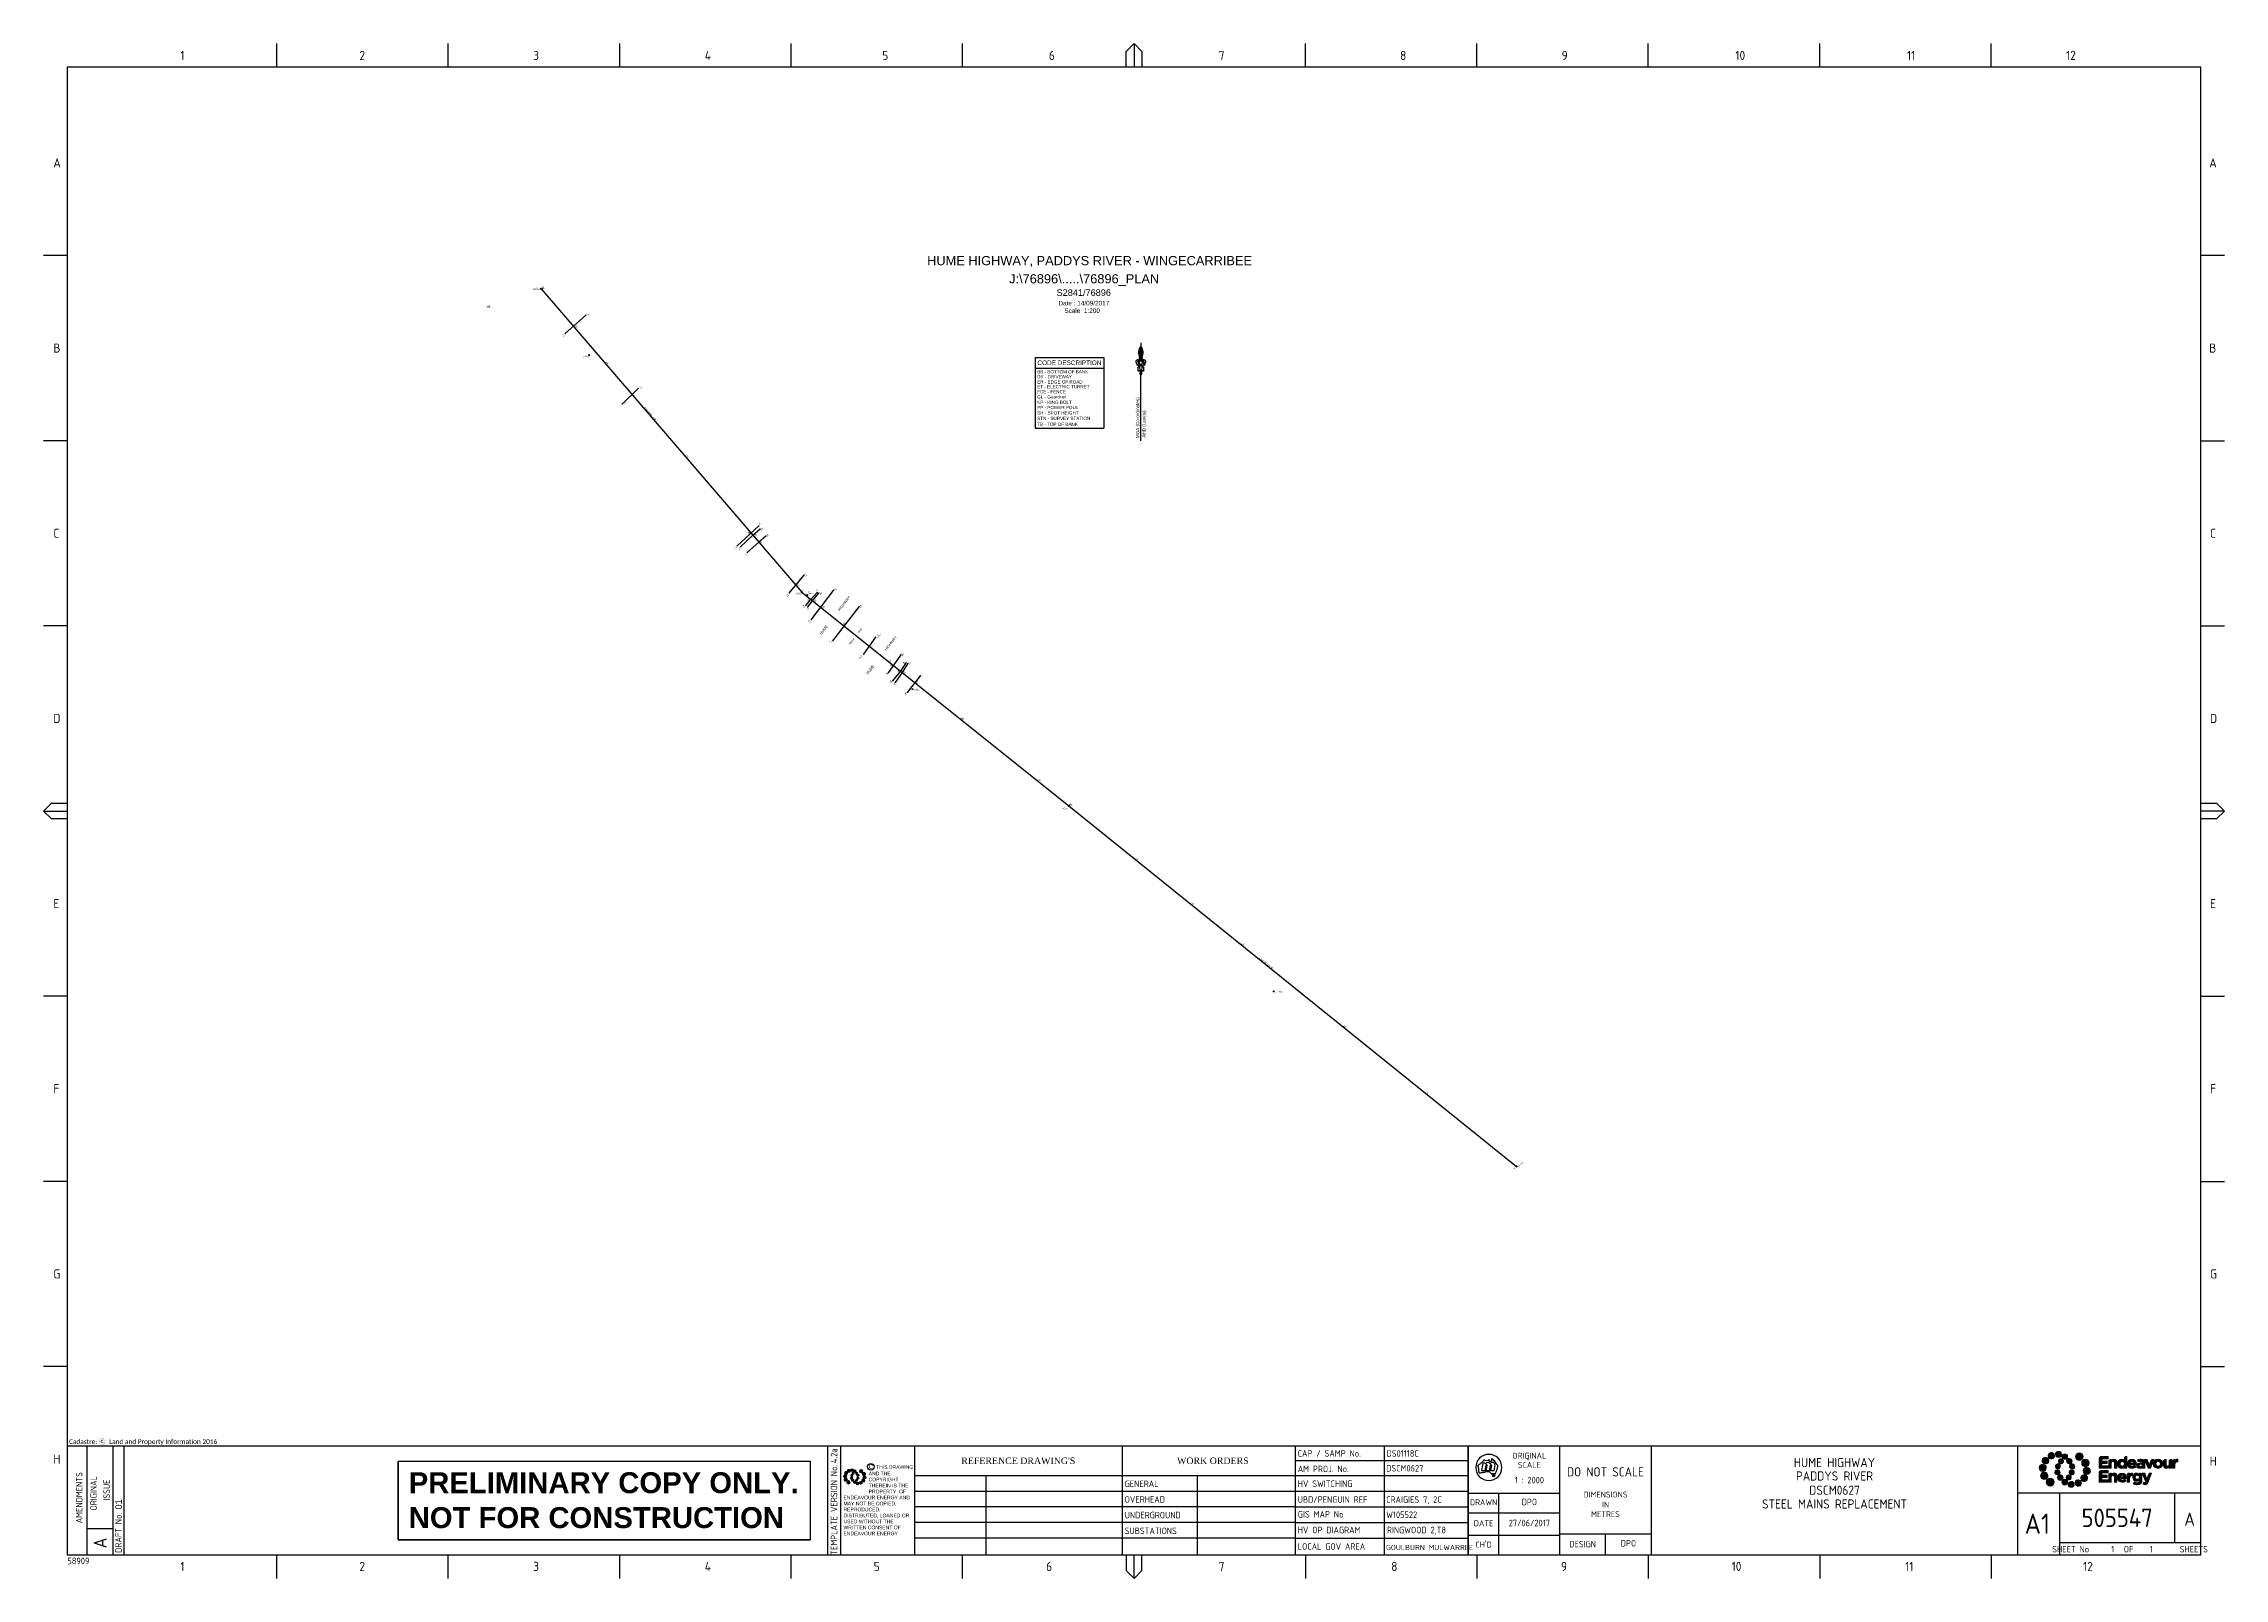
# Paper-space layout 'Survey' of a CAD drawing. Header units: metres, sheet in millimetres. Extents: x -21 to 813, y -3 to 583.
import ezdxf
from ezdxf.enums import TextEntityAlignment as Align

# ---------------------------------------------------------------- set-up
doc = ezdxf.new("R2010")
doc.units = ezdxf.units.M
doc.layers.get('0').update_dxf_attribs({"color": 6})
doc.layers.add('Notes', color=7, linetype='Continuous')
doc.layers.add('SupportsUG_SP_EXT', color=7, linetype='Continuous')
doc.styles.add('ARIAL', font='arial.ttf', dxfattribs={"height": 2})
doc.styles.add('iecISOCP', font='isocp.shx')
doc.styles.add('iecTimesNewRoman', font='times.ttf')
doc.styles.get("Standard").update_dxf_attribs({"font": 'arial.ttf'})

# ---------------------------------------------------------------- blocks, each defined once
blk = doc.blocks.new('A$C30A46249')
at = {"color": 7, "lineweight": -3, "insert": (6.92, 4.97), "char_height": 1.79, "attachment_point": 7, "line_spacing_factor": 1.2}
blk.add_mtext('{\\fCalibri|b0|i0|c0|p34;\\C256;Cadastre: \\fMS Gothic|b0|i0|c128|p49;\\C250;\\c2236962;Ⓒ\\fMS Gothic|b0|i0|c0|p49; \\fCalibri|b0|i0|c0|p34;\\C256;Land and Property Information 2016}', dxfattribs=at)
blk = doc.blocks.new('EE_LOGO_SMALL')
at = {"layer": 'Notes'}
h = blk.add_hatch(color=256, dxfattribs=at)
edge = h.paths.add_edge_path()
edge.add_spline(control_points=[(-8.4, 2), (-9.2, 2), (-9.8, 1.4), (-9.8, 0.7), (-9.9, -0.1), (-9.3, -0.7), (-8.6, -0.8), (-7.8, -0.8), (-7.2, -0.2), (-7.1, 0.5), (-7.1, 1.3), (-7.7, 1.9), (-8.4, 2)], knot_values=[0, 0, 0, 0, 1, 1, 1, 2, 2, 2, 3, 3, 3, 4, 4, 4, 4], degree=3, periodic=0)
h = blk.add_hatch(color=256, dxfattribs=at)
edge = h.paths.add_edge_path()
edge.add_spline(control_points=[(-6.8, 4.5), (-7.4, 4.8), (-8.2, 4.6), (-8.6, 4), (-8.9, 3.4), (-8.7, 2.6), (-8.1, 2.2), (-7.5, 1.9), (-6.7, 2.1), (-6.3, 2.7), (-6, 3.3), (-6.2, 4.1), (-6.8, 4.5)], knot_values=[0, 0, 0, 0, 1, 1, 1, 2, 2, 2, 3, 3, 3, 4, 4, 4, 4], degree=3, periodic=0)
h = blk.add_hatch(color=256, dxfattribs=at)
edge = h.paths.add_edge_path()
edge.add_spline(control_points=[(-4.2, 5.9), (-4.6, 6.5), (-5.3, 6.6), (-5.9, 6.3), (-6.4, 5.9), (-6.6, 5.1), (-6.2, 4.6), (-5.9, 4), (-5.1, 3.8), (-4.6, 4.2), (-4, 4.6), (-3.8, 5.3), (-4.2, 5.9)], knot_values=[0, 0, 0, 0, 1, 1, 1, 2, 2, 2, 3, 3, 3, 4, 4, 4, 4], degree=3, periodic=0)
h = blk.add_hatch(color=256, dxfattribs=at)
edge = h.paths.add_edge_path()
edge.add_spline(control_points=[(-1.3, 5.9), (-1.4, 6.5), (-2, 7), (-2.6, 6.9), (-3.3, 6.9), (-3.7, 6.3), (-3.7, 5.6), (-3.6, 5), (-3, 4.5), (-2.4, 4.6), (-1.7, 4.7), (-1.3, 5.2), (-1.3, 5.9)], knot_values=[0, 0, 0, 0, 1, 1, 1, 2, 2, 2, 3, 3, 3, 4, 4, 4, 4], degree=3, periodic=0)
h = blk.add_hatch(color=256, dxfattribs=at)
edge = h.paths.add_edge_path()
edge.add_spline(control_points=[(-2.5, 2.1), (-3, 2.2), (-3.5, 1.9), (-3.6, 1.3), (-3.7, 0.8), (-3.4, 0.3), (-2.9, 0.2), (-2.4, 0.1), (-1.9, 0.4), (-1.8, 0.9), (-1.7, 1.5), (-2, 2), (-2.5, 2.1)], knot_values=[0, 0, 0, 0, 1, 1, 1, 2, 2, 2, 3, 3, 3, 4, 4, 4, 4], degree=3, periodic=0)
h = blk.add_hatch(color=256, dxfattribs=at)
edge = h.paths.add_edge_path()
edge.add_spline(control_points=[(1, 4.9), (1, 4.3), (0.5, 3.8), (-0.1, 3.8), (-0.7, 3.8), (-1.2, 4.3), (-1.2, 4.9), (-1.2, 5.5), (-0.7, 6), (-0.1, 6), (0.5, 6), (1, 5.5), (1, 4.9)], knot_values=[0, 0, 0, 0, 1, 1, 1, 2, 2, 2, 3, 3, 3, 4, 4, 4, 4], degree=3, periodic=0)
edge = h.paths.add_edge_path()
edge.add_spline(control_points=[(-1.4, 4), (-1.9, 4.1), (-2.4, 3.8), (-2.5, 3.3), (-2.6, 2.7), (-2.3, 2.2), (-1.8, 2.1), (-1.3, 2), (-0.7, 2.3), (-0.6, 2.9), (-0.5, 3.4), (-0.9, 3.9), (-1.4, 4)], knot_values=[0, 0, 0, 0, 1, 1, 1, 2, 2, 2, 3, 3, 3, 4, 4, 4, 4], degree=3, periodic=0)
h = blk.add_hatch(color=256, dxfattribs=at)
edge = h.paths.add_edge_path()
edge.add_spline(control_points=[(2.3, 2.4), (2.8, 2.8), (2.8, 3.4), (2.4, 3.9), (2, 4.3), (1.4, 4.3), (0.9, 3.9), (0.5, 3.6), (0.5, 2.9), (0.9, 2.5), (1.2, 2), (1.9, 2), (2.3, 2.4)], knot_values=[0, 0, 0, 0, 1, 1, 1, 2, 2, 2, 3, 3, 3, 4, 4, 4, 4], degree=3, periodic=0)
edge = h.paths.add_edge_path()
edge.add_spline(control_points=[(1, 4.9), (1, 4.3), (0.5, 3.8), (-0.1, 3.8), (-0.7, 3.8), (-1.2, 4.3), (-1.2, 4.9), (-1.2, 5.5), (-0.7, 6), (-0.1, 6), (0.5, 6), (1, 5.5), (1, 4.9)], knot_values=[0, 0, 0, 0, 1, 1, 1, 2, 2, 2, 3, 3, 3, 4, 4, 4, 4], degree=3, periodic=0)
h = blk.add_hatch(color=256, dxfattribs=at)
edge = h.paths.add_edge_path()
edge.add_spline(control_points=[(1, 4.9), (1, 4.3), (0.5, 3.8), (-0.1, 3.8), (-0.7, 3.8), (-1.2, 4.3), (-1.2, 4.9), (-1.2, 5.5), (-0.7, 6), (-0.1, 6), (0.5, 6), (1, 5.5), (1, 4.9)], knot_values=[0, 0, 0, 0, 1, 1, 1, 2, 2, 2, 3, 3, 3, 4, 4, 4, 4], degree=3, periodic=0)
edge = h.paths.add_edge_path(flags=16)
edge.add_spline(control_points=[(1, 4.9), (1, 4.3), (0.5, 3.8), (-0.1, 3.8), (-0.7, 3.8), (-1.2, 4.3), (-1.2, 4.9), (-1.2, 5.5), (-0.7, 6), (-0.1, 6), (0.5, 6), (1, 5.5), (1, 4.9)], knot_values=[0, 0, 0, 0, 1, 1, 1, 2, 2, 2, 3, 3, 3, 4, 4, 4, 4], degree=3, periodic=0)
h = blk.add_hatch(color=256, dxfattribs=at)
edge = h.paths.add_edge_path()
edge.add_spline(control_points=[(3, 0.2), (3.5, 0.3), (3.8, 0.9), (3.7, 1.4), (3.6, 1.9), (3, 2.3), (2.5, 2.1), (1.9, 2), (1.6, 1.4), (1.8, 0.9), (1.9, 0.4), (2.5, 0.1), (3, 0.2)], knot_values=[0, 0, 0, 0, 1, 1, 1, 2, 2, 2, 3, 3, 3, 4, 4, 4, 4], degree=3, periodic=0)
h = blk.add_hatch(color=256, dxfattribs=at)
edge = h.paths.add_edge_path()
edge.add_spline(control_points=[(7, 4.9), (7, 4), (6.3, 3.4), (5.5, 3.4), (4.6, 3.4), (4, 4), (4, 4.9), (4, 5.7), (4.6, 6.4), (5.5, 6.4), (6.3, 6.4), (7, 5.7), (7, 4.9)], knot_values=[0, 0, 0, 0, 1, 1, 1, 2, 2, 2, 3, 3, 3, 4, 4, 4, 4], degree=3, periodic=0)
h = blk.add_hatch(color=256, dxfattribs=at)
edge = h.paths.add_edge_path()
edge.add_spline(control_points=[(8.4, 1.1), (9.1, 1.5), (9.4, 2.3), (9.1, 3), (8.8, 3.7), (7.9, 4.1), (7.2, 3.8), (6.5, 3.4), (6.2, 2.6), (6.5, 1.9), (6.8, 1.2), (7.7, 0.8), (8.4, 1.1)], knot_values=[0, 0, 0, 0, 1, 1, 1, 2, 2, 2, 3, 3, 3, 4, 4, 4, 4], degree=3, periodic=0)
h = blk.add_hatch(color=256, dxfattribs=at)
edge = h.paths.add_edge_path()
edge.add_spline(control_points=[(8.3, -1.9), (9, -1.9), (9.7, -1.4), (9.7, -0.6), (9.7, 0.1), (9.2, 0.8), (8.4, 0.8), (7.7, 0.8), (7, 0.3), (7, -0.5), (6.9, -1.2), (7.5, -1.9), (8.3, -1.9)], knot_values=[0, 0, 0, 0, 1, 1, 1, 2, 2, 2, 3, 3, 3, 4, 4, 4, 4], degree=3, periodic=0)
h = blk.add_hatch(color=256, dxfattribs=at)
edge = h.paths.add_edge_path()
edge.add_spline(control_points=[(-8.5, -1.1), (-9.2, -1.4), (-9.6, -2.3), (-9.3, -3), (-8.9, -3.7), (-8.1, -4), (-7.4, -3.7), (-6.7, -3.4), (-6.3, -2.5), (-6.6, -1.8), (-7, -1.1), (-7.8, -0.8), (-8.5, -1.1)], knot_values=[0, 0, 0, 0, 1, 1, 1, 2, 2, 2, 3, 3, 3, 4, 4, 4, 4], degree=3, periodic=0)
h = blk.add_hatch(color=256, dxfattribs=at)
edge = h.paths.add_edge_path()
edge.add_spline(control_points=[(-7.1, -4.8), (-7.1, -4), (-6.5, -3.3), (-5.6, -3.3), (-4.8, -3.3), (-4.1, -4), (-4.1, -4.8), (-4.1, -5.7), (-4.8, -6.3), (-5.6, -6.3), (-6.5, -6.3), (-7.1, -5.7), (-7.1, -4.8)], knot_values=[0, 0, 0, 0, 1, 1, 1, 2, 2, 2, 3, 3, 3, 4, 4, 4, 4], degree=3, periodic=0)
h = blk.add_hatch(color=256, dxfattribs=at)
edge = h.paths.add_edge_path()
edge.add_spline(control_points=[(-3.1, -0.2), (-3.7, -0.3), (-4, -0.8), (-3.8, -1.4), (-3.7, -1.9), (-3.2, -2.2), (-2.6, -2.1), (-2.1, -1.9), (-1.8, -1.4), (-1.9, -0.9), (-2.1, -0.3), (-2.6, 0), (-3.1, -0.2)], knot_values=[0, 0, 0, 0, 1, 1, 1, 2, 2, 2, 3, 3, 3, 4, 4, 4, 4], degree=3, periodic=0)
h = blk.add_hatch(color=256, dxfattribs=at)
edge = h.paths.add_edge_path()
edge.add_spline(control_points=[(-2.5, -2.3), (-2.9, -2.7), (-3, -3.4), (-2.6, -3.8), (-2.2, -4.2), (-1.5, -4.3), (-1.1, -3.9), (-0.7, -3.5), (-0.6, -2.8), (-1, -2.4), (-1.4, -2), (-2, -1.9), (-2.5, -2.3)], knot_values=[0, 0, 0, 0, 1, 1, 1, 2, 2, 2, 3, 3, 3, 4, 4, 4, 4], degree=3, periodic=0)
h = blk.add_hatch(color=256, dxfattribs=at)
edge = h.paths.add_edge_path()
edge.add_spline(control_points=[(-1.2, -4.8), (-1.2, -4.2), (-0.7, -3.7), (-0.1, -3.7), (0.5, -3.7), (1, -4.2), (1, -4.8), (1, -5.4), (0.5, -5.9), (-0.1, -5.9), (-0.7, -5.9), (-1.2, -5.4), (-1.2, -4.8)], knot_values=[0, 0, 0, 0, 1, 1, 1, 2, 2, 2, 3, 3, 3, 4, 4, 4, 4], degree=3, periodic=0)
h = blk.add_hatch(color=256, dxfattribs=at)
edge = h.paths.add_edge_path()
edge.add_spline(control_points=[(1.2, -3.9), (1.7, -4.1), (2.2, -3.7), (2.3, -3.2), (2.5, -2.7), (2.1, -2.2), (1.6, -2.1), (1.1, -2), (0.6, -2.3), (0.5, -2.8), (0.4, -3.3), (0.7, -3.8), (1.2, -3.9)], knot_values=[0, 0, 0, 0, 1, 1, 1, 2, 2, 2, 3, 3, 3, 4, 4, 4, 4], degree=3, periodic=0)
h = blk.add_hatch(color=256, dxfattribs=at)
edge = h.paths.add_edge_path()
edge.add_spline(control_points=[(1.2, -5.8), (1.3, -6.5), (1.8, -6.9), (2.5, -6.9), (3.1, -6.8), (3.6, -6.2), (3.5, -5.6), (3.4, -5), (2.9, -4.5), (2.2, -4.6), (1.6, -4.6), (1.1, -5.2), (1.2, -5.8)], knot_values=[0, 0, 0, 0, 1, 1, 1, 2, 2, 2, 3, 3, 3, 4, 4, 4, 4], degree=3, periodic=0)
h = blk.add_hatch(color=256, dxfattribs=at)
edge = h.paths.add_edge_path()
edge.add_spline(control_points=[(2.4, -2), (2.9, -2.1), (3.4, -1.8), (3.5, -1.3), (3.6, -0.8), (3.3, -0.3), (2.8, -0.2), (2.2, -0.1), (1.7, -0.4), (1.6, -0.9), (1.5, -1.4), (1.8, -1.9), (2.4, -2)], knot_values=[0, 0, 0, 0, 1, 1, 1, 2, 2, 2, 3, 3, 3, 4, 4, 4, 4], degree=3, periodic=0)
h = blk.add_hatch(color=256, dxfattribs=at)
edge = h.paths.add_edge_path()
edge.add_spline(control_points=[(4, -5.8), (4.4, -6.4), (5.2, -6.6), (5.7, -6.2), (6.3, -5.8), (6.5, -5.1), (6.1, -4.5), (5.7, -4), (5, -3.8), (4.4, -4.2), (3.8, -4.5), (3.7, -5.3), (4, -5.8)], knot_values=[0, 0, 0, 0, 1, 1, 1, 2, 2, 2, 3, 3, 3, 4, 4, 4, 4], degree=3, periodic=0)
h = blk.add_hatch(color=256, dxfattribs=at)
edge = h.paths.add_edge_path()
edge.add_spline(control_points=[(6.7, -4.4), (7.3, -4.8), (8.1, -4.6), (8.4, -4), (8.8, -3.3), (8.6, -2.6), (8, -2.2), (7.3, -1.8), (6.6, -2.1), (6.2, -2.7), (5.8, -3.3), (6, -4.1), (6.7, -4.4)], knot_values=[0, 0, 0, 0, 1, 1, 1, 2, 2, 2, 3, 3, 3, 4, 4, 4, 4], degree=3, periodic=0)
at = {"layer": 'Notes', "lineweight": 0}
for points in [[(1.8, 2.1), (1.8, 2.1)], [(-2, -2.1), (-2, -2.1)]]:
    blk.add_lwpolyline(points, dxfattribs=at)
for points in [[(-8.4, 2), (-9.2, 2), (-9.8, 1.4), (-9.8, 0.7), (-9.9, -0.1), (-9.3, -0.7), (-8.6, -0.8), (-7.8, -0.8), (-7.2, -0.2), (-7.1, 0.5), (-7.1, 1.3), (-7.7, 1.9), (-8.4, 2)], [(-6.8, 4.5), (-7.4, 4.8), (-8.2, 4.6), (-8.6, 4), (-8.9, 3.4), (-8.7, 2.6), (-8.1, 2.2), (-7.5, 1.9), (-6.7, 2.1), (-6.3, 2.7), (-6, 3.3), (-6.2, 4.1), (-6.8, 4.5)], [(-4.2, 5.9), (-4.6, 6.5), (-5.3, 6.6), (-5.9, 6.3), (-6.4, 5.9), (-6.6, 5.1), (-6.2, 4.6), (-5.9, 4), (-5.1, 3.8), (-4.6, 4.2), (-4, 4.6), (-3.8, 5.3), (-4.2, 5.9)], [(-1.3, 5.9), (-1.4, 6.5), (-2, 7), (-2.6, 6.9), (-3.3, 6.9), (-3.7, 6.3), (-3.7, 5.6), (-3.6, 5), (-3, 4.5), (-2.4, 4.6), (-1.7, 4.7), (-1.3, 5.2), (-1.3, 5.9)], [(-2.5, 2.1), (-3, 2.2), (-3.5, 1.9), (-3.6, 1.3), (-3.7, 0.8), (-3.4, 0.3), (-2.9, 0.2), (-2.4, 0.1), (-1.9, 0.4), (-1.8, 0.9), (-1.7, 1.5), (-2, 2), (-2.5, 2.1)], [(-1.4, 4), (-1.9, 4.1), (-2.4, 3.8), (-2.5, 3.3), (-2.6, 2.7), (-2.3, 2.2), (-1.8, 2.1), (-1.3, 2), (-0.7, 2.3), (-0.6, 2.9), (-0.5, 3.4), (-0.9, 3.9), (-1.4, 4)], [(1, 4.9), (1, 4.3), (0.5, 3.8), (-0.1, 3.8), (-0.7, 3.8), (-1.2, 4.3), (-1.2, 4.9), (-1.2, 5.5), (-0.7, 6), (-0.1, 6), (0.5, 6), (1, 5.5), (1, 4.9)], [(1, 4.9), (1, 4.3), (0.5, 3.8), (-0.1, 3.8), (-0.7, 3.8), (-1.2, 4.3), (-1.2, 4.9), (-1.2, 5.5), (-0.7, 6), (-0.1, 6), (0.5, 6), (1, 5.5), (1, 4.9)], [(2.3, 2.4), (2.8, 2.8), (2.8, 3.4), (2.4, 3.9), (2, 4.3), (1.4, 4.3), (0.9, 3.9), (0.5, 3.6), (0.5, 2.9), (0.9, 2.5), (1.2, 2), (1.9, 2), (2.3, 2.4)], [(3, 0.2), (3.5, 0.3), (3.8, 0.9), (3.7, 1.4), (3.6, 1.9), (3, 2.3), (2.5, 2.1), (1.9, 2), (1.6, 1.4), (1.8, 0.9), (1.9, 0.4), (2.5, 0.1), (3, 0.2)], [(7, 4.9), (7, 4), (6.3, 3.4), (5.5, 3.4), (4.6, 3.4), (4, 4), (4, 4.9), (4, 5.7), (4.6, 6.4), (5.5, 6.4), (6.3, 6.4), (7, 5.7), (7, 4.9)], [(8.4, 1.1), (9.1, 1.5), (9.4, 2.3), (9.1, 3), (8.8, 3.7), (7.9, 4.1), (7.2, 3.8), (6.5, 3.4), (6.2, 2.6), (6.5, 1.9), (6.8, 1.2), (7.7, 0.8), (8.4, 1.1)], [(8.3, -1.9), (9, -1.9), (9.7, -1.4), (9.7, -0.6), (9.7, 0.1), (9.2, 0.8), (8.4, 0.8), (7.7, 0.8), (7, 0.3), (7, -0.5), (6.9, -1.2), (7.5, -1.9), (8.3, -1.9)], [(-8.5, -1.1), (-9.2, -1.4), (-9.6, -2.3), (-9.3, -3), (-8.9, -3.7), (-8.1, -4), (-7.4, -3.7), (-6.7, -3.4), (-6.3, -2.5), (-6.6, -1.8), (-7, -1.1), (-7.8, -0.8), (-8.5, -1.1)], [(-7.1, -4.8), (-7.1, -4), (-6.5, -3.3), (-5.6, -3.3), (-4.8, -3.3), (-4.1, -4), (-4.1, -4.8), (-4.1, -5.7), (-4.8, -6.3), (-5.6, -6.3), (-6.5, -6.3), (-7.1, -5.7), (-7.1, -4.8)], [(-3.1, -0.2), (-3.7, -0.3), (-4, -0.8), (-3.8, -1.4), (-3.7, -1.9), (-3.2, -2.2), (-2.6, -2.1), (-2.1, -1.9), (-1.8, -1.4), (-1.9, -0.9), (-2.1, -0.3), (-2.6, 0), (-3.1, -0.2)], [(-2.5, -2.3), (-2.9, -2.7), (-3, -3.4), (-2.6, -3.8), (-2.2, -4.2), (-1.5, -4.3), (-1.1, -3.9), (-0.7, -3.5), (-0.6, -2.8), (-1, -2.4), (-1.4, -2), (-2, -1.9), (-2.5, -2.3)], [(-1.2, -4.8), (-1.2, -4.2), (-0.7, -3.7), (-0.1, -3.7), (0.5, -3.7), (1, -4.2), (1, -4.8), (1, -5.4), (0.5, -5.9), (-0.1, -5.9), (-0.7, -5.9), (-1.2, -5.4), (-1.2, -4.8)], [(1.2, -3.9), (1.7, -4.1), (2.2, -3.7), (2.3, -3.2), (2.5, -2.7), (2.1, -2.2), (1.6, -2.1), (1.1, -2), (0.6, -2.3), (0.5, -2.8), (0.4, -3.3), (0.7, -3.8), (1.2, -3.9)], [(1.2, -5.8), (1.3, -6.5), (1.8, -6.9), (2.5, -6.9), (3.1, -6.8), (3.6, -6.2), (3.5, -5.6), (3.4, -5), (2.9, -4.5), (2.2, -4.6), (1.6, -4.6), (1.1, -5.2), (1.2, -5.8)], [(2.4, -2), (2.9, -2.1), (3.4, -1.8), (3.5, -1.3), (3.6, -0.8), (3.3, -0.3), (2.8, -0.2), (2.2, -0.1), (1.7, -0.4), (1.6, -0.9), (1.5, -1.4), (1.8, -1.9), (2.4, -2)], [(4, -5.8), (4.4, -6.4), (5.2, -6.6), (5.7, -6.2), (6.3, -5.8), (6.5, -5.1), (6.1, -4.5), (5.7, -4), (5, -3.8), (4.4, -4.2), (3.8, -4.5), (3.7, -5.3), (4, -5.8)], [(6.7, -4.4), (7.3, -4.8), (8.1, -4.6), (8.4, -4), (8.8, -3.3), (8.6, -2.6), (8, -2.2), (7.3, -1.8), (6.6, -2.1), (6.2, -2.7), (5.8, -3.3), (6, -4.1), (6.7, -4.4)]]:
    blk.add_open_spline(points, degree=3, knots=[0, 0, 0, 0, 1, 1, 1, 2, 2, 2, 3, 3, 3, 4, 4, 4, 4], dxfattribs=at)
blk = doc.blocks.new('EE_COPYRIGHT_A1')
at = {"layer": 'Notes'}
blk.add_circle((9.53, -0.82), 1.15, dxfattribs=at)
at = {"xscale": 0.4, "yscale": 0.4, "zscale": 0.4}
blk.add_blockref('EE_LOGO_SMALL', (3.96, -4.29), dxfattribs=at)
at = {"layer": 'Notes', "insert": (0, 0), "char_height": 1.25, "width": 24.1208, "attachment_point": 1, "style": 'ARIAL'}
blk.add_mtext('\\pt8.75;               ^I{\\H1.2x;C } THIS DRAWING\\P\\pi-8.75,l8.75,t8.75,20;       ^IAND THE ^I\\P\\pi0,t8.75;COPYRIGHT\\P\\pi-8.75,t1.25,8.75;^I^ITHEREIN IS THE PROPERTY  OF \\P\\pi0,l0,t1.25;ENDEAVOUR ENERGY AND MAY NOT BE COPIED, REPRODUCED, DISTRIBUTED, LOANED OR USED WITHOUT THE WRITTEN CONSENT OF ENDEAVOUR ENERGY', dxfattribs=at)
blk = doc.blocks.new('EE_LOGO')
h = blk.add_hatch(color=7)
edge = h.paths.add_edge_path()
edge.add_spline(control_points=[(-25.34, 1.94), (-26.08, 1.98), (-26.72, 1.41), (-26.77, 0.66), (-26.81, -0.09), (-26.24, -0.72), (-25.49, -0.77), (-24.74, -0.81), (-24.1, -0.24), (-24.06, 0.51), (-24.02, 1.25), (-24.59, 1.89), (-25.34, 1.94)], knot_values=[0, 0, 0, 0, 1, 1, 1, 2, 2, 2, 3, 3, 3, 4, 4, 4, 4], degree=3, periodic=0)
h = blk.add_hatch(color=7)
edge = h.paths.add_edge_path()
edge.add_spline(control_points=[(-23.73, 4.46), (-24.34, 4.81), (-25.13, 4.61), (-25.49, 3.99), (-25.85, 3.38), (-25.64, 2.59), (-25.03, 2.23), (-24.41, 1.87), (-23.63, 2.08), (-23.27, 2.69), (-22.91, 3.31), (-23.12, 4.1), (-23.73, 4.46)], knot_values=[0, 0, 0, 0, 1, 1, 1, 2, 2, 2, 3, 3, 3, 4, 4, 4, 4], degree=3, periodic=0)
h = blk.add_hatch(color=7)
edge = h.paths.add_edge_path()
edge.add_spline(control_points=[(-21.12, 5.87), (-21.48, 6.44), (-22.24, 6.61), (-22.81, 6.24), (-23.37, 5.88), (-23.54, 5.12), (-23.17, 4.55), (-22.81, 3.98), (-22.05, 3.82), (-21.48, 4.19), (-20.92, 4.55), (-20.75, 5.31), (-21.12, 5.87)], knot_values=[0, 0, 0, 0, 1, 1, 1, 2, 2, 2, 3, 3, 3, 4, 4, 4, 4], degree=3, periodic=0)
h = blk.add_hatch(color=7)
edge = h.paths.add_edge_path()
edge.add_spline(control_points=[(-19.43, 2.06), (-19.94, 2.17), (-20.44, 1.84), (-20.55, 1.33), (-20.66, 0.82), (-20.34, 0.32), (-19.83, 0.21), (-19.32, 0.1), (-18.81, 0.42), (-18.71, 0.93), (-18.59, 1.44), (-18.92, 1.95), (-19.43, 2.06)], knot_values=[0, 0, 0, 0, 1, 1, 1, 2, 2, 2, 3, 3, 3, 4, 4, 4, 4], degree=3, periodic=0)
h = blk.add_hatch(color=7)
edge = h.paths.add_edge_path()
edge.add_spline(control_points=[(-18.27, 5.87), (-18.34, 6.5), (-18.91, 6.97), (-19.54, 6.9), (-20.18, 6.84), (-20.65, 6.27), (-20.58, 5.63), (-20.52, 4.99), (-19.95, 4.53), (-19.31, 4.59), (-18.67, 4.66), (-18.21, 5.23), (-18.27, 5.87)], knot_values=[0, 0, 0, 0, 1, 1, 1, 2, 2, 2, 3, 3, 3, 4, 4, 4, 4], degree=3, periodic=0)
h = blk.add_hatch(color=7)
edge = h.paths.add_edge_path()
edge.add_spline(control_points=[(-15.91, 4.86), (-15.91, 4.26), (-16.4, 3.77), (-17, 3.77), (-17.6, 3.77), (-18.08, 4.26), (-18.08, 4.86), (-18.08, 5.46), (-17.6, 5.95), (-17, 5.95), (-16.4, 5.95), (-15.91, 5.46), (-15.91, 4.86)], knot_values=[0, 0, 0, 0, 1, 1, 1, 2, 2, 2, 3, 3, 3, 4, 4, 4, 4], degree=3, periodic=0)
edge = h.paths.add_edge_path()
edge.add_spline(control_points=[(-18.29, 3.97), (-18.8, 4.08), (-19.3, 3.76), (-19.41, 3.25), (-19.52, 2.74), (-19.2, 2.23), (-18.69, 2.12), (-18.18, 2.01), (-17.67, 2.33), (-17.56, 2.84), (-17.45, 3.35), (-17.78, 3.86), (-18.29, 3.97)], knot_values=[0, 0, 0, 0, 1, 1, 1, 2, 2, 2, 3, 3, 3, 4, 4, 4, 4], degree=3, periodic=0)
h = blk.add_hatch(color=7)
edge = h.paths.add_edge_path()
edge.add_spline(control_points=[(-14.59, 2.36), (-14.16, 2.75), (-14.12, 3.41), (-14.51, 3.84), (-14.89, 4.27), (-15.55, 4.31), (-15.99, 3.93), (-16.42, 3.54), (-16.46, 2.88), (-16.07, 2.45), (-15.69, 2.01), (-15.02, 1.98), (-14.59, 2.36)], knot_values=[0, 0, 0, 0, 1, 1, 1, 2, 2, 2, 3, 3, 3, 4, 4, 4, 4], degree=3, periodic=0)
edge = h.paths.add_edge_path()
edge.add_spline(control_points=[(-15.91, 4.86), (-15.91, 4.26), (-16.4, 3.77), (-17, 3.77), (-17.6, 3.77), (-18.08, 4.26), (-18.08, 4.86), (-18.08, 5.46), (-17.6, 5.95), (-17, 5.95), (-16.4, 5.95), (-15.91, 5.46), (-15.91, 4.86)], knot_values=[0, 0, 0, 0, 1, 1, 1, 2, 2, 2, 3, 3, 3, 4, 4, 4, 4], degree=3, periodic=0)
h = blk.add_hatch(color=7)
edge = h.paths.add_edge_path()
edge.add_spline(control_points=[(-15.91, 4.86), (-15.91, 4.26), (-16.4, 3.77), (-17, 3.77), (-17.6, 3.77), (-18.08, 4.26), (-18.08, 4.86), (-18.08, 5.46), (-17.6, 5.95), (-17, 5.95), (-16.4, 5.95), (-15.91, 5.46), (-15.91, 4.86)], knot_values=[0, 0, 0, 0, 1, 1, 1, 2, 2, 2, 3, 3, 3, 4, 4, 4, 4], degree=3, periodic=0)
edge = h.paths.add_edge_path(flags=16)
edge.add_spline(control_points=[(-15.91, 4.86), (-15.91, 4.26), (-16.4, 3.77), (-17, 3.77), (-17.6, 3.77), (-18.08, 4.26), (-18.08, 4.86), (-18.08, 5.46), (-17.6, 5.95), (-17, 5.95), (-16.4, 5.95), (-15.91, 5.46), (-15.91, 4.86)], knot_values=[0, 0, 0, 0, 1, 1, 1, 2, 2, 2, 3, 3, 3, 4, 4, 4, 4], degree=3, periodic=0)
h = blk.add_hatch(color=7)
edge = h.paths.add_edge_path()
edge.add_spline(control_points=[(-13.94, 0.18), (-13.41, 0.32), (-13.09, 0.87), (-13.23, 1.4), (-13.37, 1.93), (-13.92, 2.25), (-14.45, 2.11), (-14.98, 1.97), (-15.3, 1.42), (-15.16, 0.89), (-15.02, 0.36), (-14.47, 0.04), (-13.94, 0.18)], knot_values=[0, 0, 0, 0, 1, 1, 1, 2, 2, 2, 3, 3, 3, 4, 4, 4, 4], degree=3, periodic=0)
h = blk.add_hatch(color=7)
edge = h.paths.add_edge_path()
edge.add_spline(control_points=[(-9.93, 4.86), (-9.93, 4.03), (-10.61, 3.35), (-11.44, 3.35), (-12.28, 3.35), (-12.95, 4.03), (-12.95, 4.86), (-12.95, 5.69), (-12.28, 6.37), (-11.44, 6.37), (-10.61, 6.37), (-9.93, 5.69), (-9.93, 4.86)], knot_values=[0, 0, 0, 0, 1, 1, 1, 2, 2, 2, 3, 3, 3, 4, 4, 4, 4], degree=3, periodic=0)
h = blk.add_hatch(color=7)
edge = h.paths.add_edge_path()
edge.add_spline(control_points=[(-8.55, 1.13), (-7.83, 1.45), (-7.5, 2.29), (-7.82, 3.01), (-8.14, 3.73), (-8.98, 4.06), (-9.7, 3.74), (-10.42, 3.42), (-10.75, 2.58), (-10.43, 1.86), (-10.11, 1.14), (-9.27, 0.81), (-8.55, 1.13)], knot_values=[0, 0, 0, 0, 1, 1, 1, 2, 2, 2, 3, 3, 3, 4, 4, 4, 4], degree=3, periodic=0)
h = blk.add_hatch(color=7)
edge = h.paths.add_edge_path()
edge.add_spline(control_points=[(-8.66, -1.92), (-7.91, -1.96), (-7.27, -1.39), (-7.23, -0.64), (-7.19, 0.1), (-7.76, 0.74), (-8.51, 0.78), (-9.25, 0.83), (-9.89, 0.26), (-9.94, -0.49), (-9.98, -1.24), (-9.41, -1.88), (-8.66, -1.92)], knot_values=[0, 0, 0, 0, 1, 1, 1, 2, 2, 2, 3, 3, 3, 4, 4, 4, 4], degree=3, periodic=0)
h = blk.add_hatch(color=7)
edge = h.paths.add_edge_path()
edge.add_spline(control_points=[(-3.85, 0.44), (-3.85, 0.44), (-3.85, 4.25), (-3.85, 4.3), (-3.85, 4.35), (-3.85, 4.86), (-3.29, 4.86), (-2.74, 4.86), (-0.49, 4.86), (-0.49, 4.86), (-0.49, 4.86), (-0.49, 4), (-0.49, 4), (-0.49, 4), (-2.89, 4), (-2.89, 4), (-2.89, 4), (-2.89, 3.1), (-2.89, 3.1), (-2.89, 3.1), (-0.8, 3.1), (-0.8, 3.1), (-0.8, 3.1), (-0.8, 2.23), (-0.8, 2.23), (-0.8, 2.23), (-2.89, 2.23), (-2.89, 2.23), (-2.89, 2.23), (-2.89, 1.31), (-2.89, 1.31), (-2.89, 1.31), (-0.49, 1.31), (-0.49, 1.31), (-0.49, 1.31), (-0.49, 0.44), (-0.49, 0.44), (-0.49, 0.44), (-3.85, 0.44), (-3.85, 0.44)], knot_values=[0, 0, 0, 0, 1, 1, 1, 2, 2, 2, 3, 3, 3, 4, 4, 4, 5, 5, 5, 6, 6, 6, 7, 7, 7, 8, 8, 8, 9, 9, 9, 10, 10, 10, 11, 11, 11, 12, 12, 12, 13, 13, 13, 13], degree=3, periodic=0)
h = blk.add_hatch(color=7)
edge = h.paths.add_edge_path()
edge.add_spline(control_points=[(1.94, 0.44), (1.94, 0.44), (1.94, 2.33), (1.94, 2.33), (1.94, 2.78), (1.73, 3.02), (1.36, 3.02), (1, 3.02), (0.76, 2.78), (0.76, 2.33), (0.76, 2.33), (0.76, 0.44), (0.76, 0.44), (0.76, 0.44), (-0.2, 0.44), (-0.2, 0.44), (-0.2, 0.44), (-0.2, 3.21), (-0.2, 3.27), (-0.2, 3.33), (-0.2, 3.82), (0.36, 3.82), (0.76, 3.82), (0.76, 3.82), (0.76, 3.82), (0.76, 3.82), (0.76, 3.35), (0.76, 3.35), (0.98, 3.63), (1.27, 3.89), (1.75, 3.89), (2.48, 3.89), (2.9, 3.41), (2.9, 2.63), (2.9, 2.63), (2.9, 0.44), (2.9, 0.44), (2.9, 0.44), (1.94, 0.44), (1.94, 0.44)], knot_values=[0, 0, 0, 0, 1, 1, 1, 2, 2, 2, 3, 3, 3, 4, 4, 4, 5, 5, 5, 6, 6, 6, 7, 7, 7, 8, 8, 8, 9, 9, 9, 10, 10, 10, 11, 11, 11, 12, 12, 12, 13, 13, 13, 13], degree=3, periodic=0)
h = blk.add_hatch(color=7)
edge = h.paths.add_edge_path(flags=16)
edge.add_spline(control_points=[(5.8, 2.13), (5.8, 2.69), (5.43, 3.07), (4.98, 3.07), (4.53, 3.07), (4.15, 2.7), (4.15, 2.13), (4.15, 2.13), (4.15, 2.12), (4.15, 2.12), (4.15, 1.56), (4.53, 1.19), (4.98, 1.19), (5.43, 1.19), (5.8, 1.56), (5.8, 2.12), (5.8, 2.12), (5.8, 2.13), (5.8, 2.13)], knot_values=[0, 0, 0, 0, 1, 1, 1, 2, 2, 2, 3, 3, 3, 4, 4, 4, 5, 5, 5, 6, 6, 6, 6], degree=3, periodic=0)
edge = h.paths.add_edge_path()
edge.add_spline(control_points=[(5.79, 0.44), (5.79, 0.44), (5.79, 0.92), (5.79, 0.92), (5.55, 0.6), (5.23, 0.37), (4.73, 0.37), (3.94, 0.37), (3.19, 0.99), (3.19, 2.12), (3.19, 2.12), (3.19, 2.13), (3.19, 2.13), (3.19, 3.26), (3.93, 3.88), (4.73, 3.88), (5.24, 3.88), (5.56, 3.65), (5.79, 3.38), (5.79, 3.38), (5.79, 4.27), (5.79, 4.3), (5.79, 4.34), (5.79, 4.86), (6.34, 4.86), (6.73, 4.86), (6.75, 4.86), (6.75, 4.86), (6.75, 4.86), (6.75, 0.44), (6.75, 0.44), (6.75, 0.44), (5.79, 0.44), (5.79, 0.44)], knot_values=[0, 0, 0, 0, 1, 1, 1, 2, 2, 2, 3, 3, 3, 4, 4, 4, 5, 5, 5, 6, 6, 6, 7, 7, 7, 8, 8, 8, 9, 9, 9, 10, 10, 10, 11, 11, 11, 11], degree=3, periodic=0)
h = blk.add_hatch(color=7)
edge = h.paths.add_edge_path()
edge.add_spline(control_points=[(8.69, 3.89), (7.7, 3.89), (7.01, 3.09), (7.01, 2.13), (7.01, 2.13), (7.01, 2.12), (7.01, 2.12), (7.01, 1.08), (7.77, 0.37), (8.78, 0.37), (9.39, 0.37), (9.85, 0.61), (10.16, 1), (10.16, 1), (9.62, 1.48), (9.62, 1.48), (9.35, 1.24), (9.12, 1.14), (8.79, 1.14), (8.33, 1.13), (8, 1.49), (7.95, 1.86), (7.91, 2.18), (7.93, 2.29), (7.95, 2.43), (8.02, 2.85), (8.29, 3.12), (8.69, 3.12), (9.09, 3.12), (9.34, 2.83), (9.4, 2.4), (9.4, 2.4), (8.14, 2.4), (8.14, 2.4), (8.14, 2.4), (8.12, 1.8), (8.64, 1.8), (9.17, 1.8), (10.32, 1.8), (10.32, 1.8), (10.33, 1.89), (10.34, 1.95), (10.34, 2.04), (10.34, 2.04), (10.34, 2.05), (10.34, 2.05), (10.34, 3.01), (9.82, 3.89), (8.69, 3.89)], knot_values=[0, 0, 0, 0, 1, 1, 1, 2, 2, 2, 3, 3, 3, 4, 4, 4, 5, 5, 5, 6, 6, 6, 7, 7, 7, 8, 8, 8, 9, 9, 9, 10, 10, 10, 11, 11, 11, 12, 12, 12, 13, 13, 13, 14, 14, 14, 15, 15, 15, 16, 16, 16, 16], degree=3, periodic=0)
h = blk.add_hatch(color=7)
edge = h.paths.add_edge_path(flags=16)
edge.add_spline(control_points=[(12.69, 1.8), (12.53, 1.88), (12.31, 1.93), (12.08, 1.93), (11.67, 1.93), (11.42, 1.77), (11.42, 1.46), (11.42, 1.46), (11.42, 1.45), (11.42, 1.45), (11.42, 1.19), (11.63, 1.04), (11.94, 1.04), (12.39, 1.04), (12.69, 1.29), (12.69, 1.63), (12.69, 1.63), (12.69, 1.8), (12.69, 1.8)], knot_values=[0, 0, 0, 0, 1, 1, 1, 2, 2, 2, 3, 3, 3, 4, 4, 4, 5, 5, 5, 6, 6, 6, 6], degree=3, periodic=0)
edge = h.paths.add_edge_path()
edge.add_spline(control_points=[(12.67, 0.44), (12.67, 0.44), (12.67, 0.81), (12.67, 0.81), (12.44, 0.55), (12.12, 0.38), (11.65, 0.38), (11.01, 0.38), (10.49, 0.74), (10.49, 1.41), (10.49, 1.41), (10.49, 1.42), (10.49, 1.42), (10.49, 2.16), (11.05, 2.5), (11.85, 2.5), (12.19, 2.5), (12.44, 2.45), (12.68, 2.37), (12.68, 2.37), (12.68, 2.42), (12.68, 2.42), (12.68, 2.82), (12.43, 3.07), (11.95, 3.07), (11.59, 3.07), (11.33, 3), (11.02, 2.89), (11.02, 2.89), (10.78, 3.62), (10.78, 3.62), (11.15, 3.78), (11.52, 3.89), (12.09, 3.89), (13.14, 3.89), (13.6, 3.35), (13.6, 2.43), (13.6, 2.43), (13.6, 0.44), (13.6, 0.44), (13.6, 0.44), (12.67, 0.44), (12.67, 0.44)], knot_values=[0, 0, 0, 0, 1, 1, 1, 2, 2, 2, 3, 3, 3, 4, 4, 4, 5, 5, 5, 6, 6, 6, 7, 7, 7, 8, 8, 8, 9, 9, 9, 10, 10, 10, 11, 11, 11, 12, 12, 12, 13, 13, 13, 14, 14, 14, 14], degree=3, periodic=0)
h = blk.add_hatch(color=7)
edge = h.paths.add_edge_path()
edge.add_spline(control_points=[(15.71, 0.44), (15.71, 0.44), (14.84, 0.44), (14.84, 0.44), (14.84, 0.44), (13.51, 3.83), (13.51, 3.83), (13.51, 3.83), (14.53, 3.83), (14.53, 3.83), (14.53, 3.83), (15.28, 1.58), (15.28, 1.58), (15.28, 1.58), (15.86, 3.3), (15.86, 3.3), (15.86, 3.3), (16.02, 3.83), (16.4, 3.83), (16.78, 3.83), (17.04, 3.83), (17.04, 3.83), (17.04, 3.83), (15.71, 0.44), (15.71, 0.44)], knot_values=[0, 0, 0, 0, 1, 1, 1, 2, 2, 2, 3, 3, 3, 4, 4, 4, 5, 5, 5, 6, 6, 6, 7, 7, 7, 8, 8, 8, 8], degree=3, periodic=0)
h = blk.add_hatch(color=7)
edge = h.paths.add_edge_path(flags=16)
edge.add_spline(control_points=[(19.52, 2.16), (19.52, 2.66), (19.16, 3.09), (18.63, 3.09), (18.08, 3.09), (17.75, 2.67), (17.75, 2.17), (17.75, 2.17), (17.75, 2.16), (17.75, 2.16), (17.75, 1.66), (18.11, 1.22), (18.64, 1.22), (19.19, 1.22), (19.52, 1.65), (19.52, 2.15), (19.52, 2.15), (19.52, 2.16), (19.52, 2.16)], knot_values=[0, 0, 0, 0, 1, 1, 1, 2, 2, 2, 3, 3, 3, 4, 4, 4, 5, 5, 5, 6, 6, 6, 6], degree=3, periodic=0)
edge = h.paths.add_edge_path()
edge.add_spline(control_points=[(18.63, 0.4), (17.58, 0.4), (16.8, 1.17), (16.8, 2.15), (16.8, 2.15), (16.8, 2.16), (16.8, 2.16), (16.8, 3.13), (17.59, 3.92), (18.64, 3.92), (19.69, 3.92), (20.46, 3.14), (20.46, 2.17), (20.46, 2.17), (20.46, 2.16), (20.46, 2.16), (20.46, 1.19), (19.68, 0.4), (18.63, 0.4)], knot_values=[0, 0, 0, 0, 1, 1, 1, 2, 2, 2, 3, 3, 3, 4, 4, 4, 5, 5, 5, 6, 6, 6, 6], degree=3, periodic=0)
h = blk.add_hatch(color=7)
edge = h.paths.add_edge_path()
edge.add_spline(control_points=[(22.86, 0.44), (22.86, 0.44), (22.86, 0.92), (22.86, 0.92), (22.64, 0.64), (22.36, 0.38), (21.87, 0.38), (21.15, 0.38), (20.72, 0.86), (20.72, 1.63), (20.72, 1.63), (20.72, 3.22), (20.72, 3.27), (20.72, 3.32), (20.72, 3.82), (21.28, 3.82), (21.68, 3.82), (21.68, 3.82), (21.68, 3.82), (21.68, 3.82), (21.68, 1.94), (21.68, 1.94), (21.68, 1.48), (21.9, 1.25), (22.26, 1.25), (22.63, 1.25), (22.86, 1.48), (22.86, 1.94), (22.86, 1.94), (22.86, 3.2), (22.86, 3.27), (22.86, 3.34), (22.87, 3.82), (23.42, 3.82), (23.82, 3.82), (23.82, 3.82), (23.82, 3.82), (23.82, 3.82), (23.82, 0.44), (23.82, 0.44), (23.82, 0.44), (22.86, 0.44), (22.86, 0.44)], knot_values=[0, 0, 0, 0, 1, 1, 1, 2, 2, 2, 3, 3, 3, 4, 4, 4, 5, 5, 5, 6, 6, 6, 7, 7, 7, 8, 8, 8, 9, 9, 9, 10, 10, 10, 11, 11, 11, 12, 12, 12, 13, 13, 13, 14, 14, 14, 14], degree=3, periodic=0)
h = blk.add_hatch(color=7)
edge = h.paths.add_edge_path()
edge.add_spline(control_points=[(26.09, 2.88), (25.46, 2.88), (25.06, 2.5), (25.06, 1.69), (25.06, 1.69), (25.06, 0.44), (25.06, 0.44), (25.06, 0.44), (24.1, 0.44), (24.1, 0.44), (24.1, 0.44), (24.1, 3.24), (24.1, 3.27), (24.1, 3.3), (24.1, 3.83), (24.66, 3.83), (25.22, 3.83), (25.06, 3.83), (25.06, 3.83), (25.06, 3.83), (25.06, 3.14), (25.06, 3.14), (25.26, 3.61), (25.58, 3.91), (26.14, 3.89), (26.14, 3.89), (26.14, 2.88), (26.14, 2.88), (26.14, 2.88), (26.09, 2.88), (26.09, 2.88)], knot_values=[0, 0, 0, 0, 1, 1, 1, 2, 2, 2, 3, 3, 3, 4, 4, 4, 5, 5, 5, 6, 6, 6, 7, 7, 7, 8, 8, 8, 9, 9, 9, 10, 10, 10, 10], degree=3, periodic=0)
h = blk.add_hatch(color=7)
edge = h.paths.add_edge_path()
edge.add_spline(control_points=[(-25.45, -1.11), (-26.17, -1.43), (-26.5, -2.27), (-26.18, -2.99), (-25.86, -3.71), (-25.02, -4.04), (-24.3, -3.72), (-23.58, -3.4), (-23.25, -2.56), (-23.57, -1.84), (-23.88, -1.12), (-24.72, -0.79), (-25.45, -1.11)], knot_values=[0, 0, 0, 0, 1, 1, 1, 2, 2, 2, 3, 3, 3, 4, 4, 4, 4], degree=3, periodic=0)
h = blk.add_hatch(color=7)
edge = h.paths.add_edge_path()
edge.add_spline(control_points=[(-24.06, -4.84), (-24.06, -4.01), (-23.39, -3.33), (-22.55, -3.33), (-21.72, -3.33), (-21.04, -4.01), (-21.04, -4.84), (-21.04, -5.68), (-21.72, -6.35), (-22.55, -6.35), (-23.39, -6.35), (-24.06, -5.68), (-24.06, -4.84)], knot_values=[0, 0, 0, 0, 1, 1, 1, 2, 2, 2, 3, 3, 3, 4, 4, 4, 4], degree=3, periodic=0)
h = blk.add_hatch(color=7)
edge = h.paths.add_edge_path()
edge.add_spline(control_points=[(-20.06, -0.16), (-20.59, -0.3), (-20.9, -0.85), (-20.76, -1.38), (-20.63, -1.91), (-20.08, -2.23), (-19.55, -2.09), (-19.02, -1.95), (-18.7, -1.4), (-18.84, -0.87), (-18.98, -0.34), (-19.52, -0.02), (-20.06, -0.16)], knot_values=[0, 0, 0, 0, 1, 1, 1, 2, 2, 2, 3, 3, 3, 4, 4, 4, 4], degree=3, periodic=0)
h = blk.add_hatch(color=7)
edge = h.paths.add_edge_path()
edge.add_spline(control_points=[(-19.41, -2.34), (-19.84, -2.73), (-19.88, -3.39), (-19.49, -3.82), (-19.1, -4.26), (-18.44, -4.29), (-18.01, -3.91), (-17.58, -3.52), (-17.54, -2.86), (-17.93, -2.43), (-18.31, -2), (-18.97, -1.96), (-19.41, -2.34)], knot_values=[0, 0, 0, 0, 1, 1, 1, 2, 2, 2, 3, 3, 3, 4, 4, 4, 4], degree=3, periodic=0)
h = blk.add_hatch(color=7)
edge = h.paths.add_edge_path()
edge.add_spline(control_points=[(-18.08, -4.84), (-18.08, -4.24), (-17.6, -3.76), (-17, -3.76), (-16.4, -3.76), (-15.91, -4.24), (-15.91, -4.84), (-15.91, -5.44), (-16.4, -5.93), (-17, -5.93), (-17.6, -5.93), (-18.08, -5.44), (-18.08, -4.84)], knot_values=[0, 0, 0, 0, 1, 1, 1, 2, 2, 2, 3, 3, 3, 4, 4, 4, 4], degree=3, periodic=0)
h = blk.add_hatch(color=7)
edge = h.paths.add_edge_path()
edge.add_spline(control_points=[(-15.71, -3.95), (-15.2, -4.06), (-14.69, -3.74), (-14.58, -3.23), (-14.47, -2.72), (-14.8, -2.21), (-15.31, -2.1), (-15.82, -1.99), (-16.32, -2.32), (-16.43, -2.83), (-16.54, -3.34), (-16.22, -3.84), (-15.71, -3.95)], knot_values=[0, 0, 0, 0, 1, 1, 1, 2, 2, 2, 3, 3, 3, 4, 4, 4, 4], degree=3, periodic=0)
h = blk.add_hatch(color=7)
edge = h.paths.add_edge_path()
edge.add_spline(control_points=[(-15.72, -5.85), (-15.66, -6.49), (-15.09, -6.95), (-14.45, -6.89), (-13.81, -6.82), (-13.35, -6.25), (-13.41, -5.62), (-13.48, -4.98), (-14.05, -4.51), (-14.68, -4.58), (-15.33, -4.64), (-15.79, -5.21), (-15.72, -5.85)], knot_values=[0, 0, 0, 0, 1, 1, 1, 2, 2, 2, 3, 3, 3, 4, 4, 4, 4], degree=3, periodic=0)
h = blk.add_hatch(color=7)
edge = h.paths.add_edge_path()
edge.add_spline(control_points=[(-14.57, -2.04), (-14.06, -2.15), (-13.55, -1.83), (-13.44, -1.32), (-13.33, -0.81), (-13.66, -0.3), (-14.17, -0.19), (-14.68, -0.08), (-15.18, -0.4), (-15.29, -0.92), (-15.4, -1.43), (-15.08, -1.93), (-14.57, -2.04)], knot_values=[0, 0, 0, 0, 1, 1, 1, 2, 2, 2, 3, 3, 3, 4, 4, 4, 4], degree=3, periodic=0)
h = blk.add_hatch(color=7)
edge = h.paths.add_edge_path()
edge.add_spline(control_points=[(-12.88, -5.86), (-12.52, -6.43), (-11.76, -6.59), (-11.19, -6.23), (-10.62, -5.86), (-10.46, -5.1), (-10.82, -4.53), (-11.19, -3.97), (-11.95, -3.8), (-12.51, -4.17), (-13.08, -4.53), (-13.25, -5.29), (-12.88, -5.86)], knot_values=[0, 0, 0, 0, 1, 1, 1, 2, 2, 2, 3, 3, 3, 4, 4, 4, 4], degree=3, periodic=0)
h = blk.add_hatch(color=7)
edge = h.paths.add_edge_path()
edge.add_spline(control_points=[(-10.27, -4.44), (-9.65, -4.79), (-8.86, -4.59), (-8.51, -3.97), (-8.15, -3.36), (-8.36, -2.57), (-8.97, -2.22), (-9.58, -1.86), (-10.37, -2.06), (-10.73, -2.68), (-11.09, -3.29), (-10.88, -4.08), (-10.27, -4.44)], knot_values=[0, 0, 0, 0, 1, 1, 1, 2, 2, 2, 3, 3, 3, 4, 4, 4, 4], degree=3, periodic=0)
h = blk.add_hatch(color=7)
edge = h.paths.add_edge_path()
edge.add_spline(control_points=[(-3.85, -4.84), (-3.85, -4.84), (-3.85, -1.03), (-3.85, -0.98), (-3.85, -0.94), (-3.85, -0.42), (-3.29, -0.42), (-2.74, -0.42), (-0.49, -0.42), (-0.49, -0.42), (-0.49, -0.42), (-0.49, -1.29), (-0.49, -1.29), (-0.49, -1.29), (-2.89, -1.29), (-2.89, -1.29), (-2.89, -1.29), (-2.89, -2.19), (-2.89, -2.19), (-2.89, -2.19), (-0.8, -2.19), (-0.8, -2.19), (-0.8, -2.19), (-0.8, -3.05), (-0.8, -3.05), (-0.8, -3.05), (-2.89, -3.05), (-2.89, -3.05), (-2.89, -3.05), (-2.89, -3.98), (-2.89, -3.98), (-2.89, -3.98), (-0.49, -3.98), (-0.49, -3.98), (-0.49, -3.98), (-0.49, -4.84), (-0.49, -4.84), (-0.49, -4.84), (-3.85, -4.84), (-3.85, -4.84)], knot_values=[0, 0, 0, 0, 1, 1, 1, 2, 2, 2, 3, 3, 3, 4, 4, 4, 5, 5, 5, 6, 6, 6, 7, 7, 7, 8, 8, 8, 9, 9, 9, 10, 10, 10, 11, 11, 11, 12, 12, 12, 13, 13, 13, 13], degree=3, periodic=0)
h = blk.add_hatch(color=7)
edge = h.paths.add_edge_path()
edge.add_spline(control_points=[(1.94, -4.84), (1.94, -4.84), (1.94, -2.96), (1.94, -2.96), (1.94, -2.5), (1.73, -2.27), (1.36, -2.27), (1, -2.27), (0.76, -2.5), (0.76, -2.96), (0.76, -2.96), (0.76, -4.84), (0.76, -4.84), (0.76, -4.84), (-0.2, -4.84), (-0.2, -4.84), (-0.2, -4.84), (-0.2, -2.07), (-0.2, -2.01), (-0.2, -1.96), (-0.2, -1.46), (0.36, -1.46), (0.76, -1.46), (0.76, -1.46), (0.76, -1.46), (0.76, -1.46), (0.76, -1.94), (0.76, -1.94), (0.98, -1.65), (1.27, -1.4), (1.75, -1.4), (2.48, -1.4), (2.9, -1.88), (2.9, -2.65), (2.9, -2.65), (2.9, -4.84), (2.9, -4.84), (2.9, -4.84), (1.94, -4.84), (1.94, -4.84)], knot_values=[0, 0, 0, 0, 1, 1, 1, 2, 2, 2, 3, 3, 3, 4, 4, 4, 5, 5, 5, 6, 6, 6, 7, 7, 7, 8, 8, 8, 9, 9, 9, 10, 10, 10, 11, 11, 11, 12, 12, 12, 13, 13, 13, 13], degree=3, periodic=0)
h = blk.add_hatch(color=7)
edge = h.paths.add_edge_path()
edge.add_spline(control_points=[(4.87, -1.4), (3.88, -1.4), (3.19, -2.19), (3.19, -3.16), (3.19, -3.16), (3.19, -3.17), (3.19, -3.17), (3.19, -4.21), (3.94, -4.92), (4.96, -4.92), (5.57, -4.92), (6.03, -4.68), (6.34, -4.29), (6.34, -4.29), (5.79, -3.8), (5.79, -3.8), (5.53, -4.05), (5.29, -4.14), (4.97, -4.15), (4.51, -4.16), (4.18, -3.79), (4.13, -3.42), (4.09, -3.1), (4.11, -3), (4.13, -2.86), (4.2, -2.44), (4.47, -2.17), (4.87, -2.17), (5.27, -2.17), (5.52, -2.46), (5.58, -2.89), (5.58, -2.89), (4.32, -2.89), (4.32, -2.89), (4.32, -2.89), (4.29, -3.49), (4.82, -3.49), (5.35, -3.49), (6.5, -3.49), (6.5, -3.49), (6.51, -3.4), (6.51, -3.34), (6.51, -3.25), (6.51, -3.25), (6.51, -3.23), (6.51, -3.23), (6.51, -2.27), (6, -1.4), (4.87, -1.4)], knot_values=[0, 0, 0, 0, 1, 1, 1, 2, 2, 2, 3, 3, 3, 4, 4, 4, 5, 5, 5, 6, 6, 6, 7, 7, 7, 8, 8, 8, 9, 9, 9, 10, 10, 10, 11, 11, 11, 12, 12, 12, 13, 13, 13, 14, 14, 14, 15, 15, 15, 16, 16, 16, 16], degree=3, periodic=0)
h = blk.add_hatch(color=7)
edge = h.paths.add_edge_path()
edge.add_spline(control_points=[(8.77, -2.4), (8.13, -2.4), (7.74, -2.79), (7.74, -3.6), (7.74, -3.6), (7.74, -4.85), (7.74, -4.85), (7.74, -4.85), (6.78, -4.85), (6.78, -4.85), (6.78, -4.85), (6.78, -2.05), (6.78, -2.02), (6.78, -1.99), (6.77, -1.46), (7.33, -1.46), (7.74, -1.46), (7.74, -1.46), (7.74, -1.46), (7.74, -1.46), (7.74, -2.15), (7.74, -2.15), (7.93, -1.68), (8.25, -1.37), (8.82, -1.4), (8.82, -1.4), (8.82, -2.4), (8.82, -2.4), (8.82, -2.4), (8.77, -2.4), (8.77, -2.4)], knot_values=[0, 0, 0, 0, 1, 1, 1, 2, 2, 2, 3, 3, 3, 4, 4, 4, 5, 5, 5, 6, 6, 6, 7, 7, 7, 8, 8, 8, 9, 9, 9, 10, 10, 10, 10], degree=3, periodic=0)
h = blk.add_hatch(color=7)
edge = h.paths.add_edge_path(flags=16)
edge.add_spline(control_points=[(11.56, -2.97), (11.56, -2.51), (11.2, -2.19), (10.73, -2.19), (10.26, -2.19), (9.91, -2.51), (9.91, -2.97), (9.91, -2.97), (9.91, -2.99), (9.91, -2.99), (9.91, -3.45), (10.26, -3.77), (10.73, -3.77), (11.2, -3.77), (11.56, -3.45), (11.56, -2.99), (11.56, -2.99), (11.56, -2.97), (11.56, -2.97)], knot_values=[0, 0, 0, 0, 1, 1, 1, 2, 2, 2, 3, 3, 3, 4, 4, 4, 5, 5, 5, 6, 6, 6, 6], degree=3, periodic=0)
edge = h.paths.add_edge_path()
edge.add_spline(control_points=[(10.62, -5.87), (10.07, -5.87), (9.55, -5.74), (9.12, -5.51), (9.12, -5.51), (9.45, -4.79), (9.45, -4.79), (9.8, -4.99), (10.14, -5.1), (10.59, -5.1), (11.25, -5.1), (11.56, -4.79), (11.56, -4.18), (11.56, -4.18), (11.56, -4.02), (11.56, -4.02), (11.27, -4.36), (10.96, -4.57), (10.45, -4.57), (9.66, -4.57), (8.95, -3.99), (8.95, -2.99), (8.95, -2.99), (8.95, -2.97), (8.95, -2.97), (8.95, -1.96), (9.68, -1.4), (10.45, -1.4), (10.98, -1.4), (11.29, -1.62), (11.54, -1.9), (11.54, -1.9), (11.54, -1.46), (11.54, -1.46), (11.54, -1.46), (11.54, -1.46), (11.95, -1.46), (12.51, -1.46), (12.5, -2.02), (12.5, -2.02), (12.5, -2.02), (12.5, -4.08), (12.5, -4.08), (12.5, -5.36), (11.87, -5.87), (10.62, -5.87)], knot_values=[0, 0, 0, 0, 1, 1, 1, 2, 2, 2, 3, 3, 3, 4, 4, 4, 5, 5, 5, 6, 6, 6, 7, 7, 7, 8, 8, 8, 9, 9, 9, 10, 10, 10, 11, 11, 11, 12, 12, 12, 13, 13, 13, 14, 14, 14, 15, 15, 15, 15], degree=3, periodic=0)
h = blk.add_hatch(color=7)
edge = h.paths.add_edge_path()
edge.add_spline(control_points=[(14.84, -4.92), (14.58, -5.61), (14.31, -5.87), (13.73, -5.87), (13.38, -5.87), (13.13, -5.78), (12.88, -5.64), (12.88, -5.64), (13.2, -4.94), (13.2, -4.94), (13.33, -5.02), (13.49, -5.07), (13.61, -5.07), (13.78, -5.07), (13.86, -5.02), (13.95, -4.85), (13.95, -4.85), (12.62, -1.46), (12.62, -1.46), (12.62, -1.46), (13.64, -1.46), (13.64, -1.46), (13.64, -1.46), (14.41, -3.76), (14.41, -3.76), (14.41, -3.76), (14.97, -2.01), (14.97, -2.01), (14.97, -2.01), (15.14, -1.46), (15.5, -1.46), (15.86, -1.46), (16.14, -1.46), (16.14, -1.46), (16.14, -1.46), (14.84, -4.92), (14.84, -4.92)], knot_values=[0, 0, 0, 0, 1, 1, 1, 2, 2, 2, 3, 3, 3, 4, 4, 4, 5, 5, 5, 6, 6, 6, 7, 7, 7, 8, 8, 8, 9, 9, 9, 10, 10, 10, 11, 11, 11, 12, 12, 12, 12], degree=3, periodic=0)
at = {"color": 7, "lineweight": 0}
for points in [[(-15.08, 2.11), (-15.08, 2.11)], [(-18.92, -2.1), (-18.92, -2.1)]]:
    blk.add_lwpolyline(points, dxfattribs=at)
for points, knots in [([(-25.34, 1.94), (-26.08, 1.98), (-26.72, 1.41), (-26.77, 0.66), (-26.81, -0.09), (-26.24, -0.72), (-25.49, -0.77), (-24.74, -0.81), (-24.1, -0.24), (-24.06, 0.51), (-24.02, 1.25), (-24.59, 1.89), (-25.34, 1.94)], [0, 0, 0, 0, 1, 1, 1, 2, 2, 2, 3, 3, 3, 4, 4, 4, 4]), ([(-23.73, 4.46), (-24.34, 4.81), (-25.13, 4.61), (-25.49, 3.99), (-25.85, 3.38), (-25.64, 2.59), (-25.03, 2.23), (-24.41, 1.87), (-23.63, 2.08), (-23.27, 2.69), (-22.91, 3.31), (-23.12, 4.1), (-23.73, 4.46)], [0, 0, 0, 0, 1, 1, 1, 2, 2, 2, 3, 3, 3, 4, 4, 4, 4]), ([(-21.12, 5.87), (-21.48, 6.44), (-22.24, 6.61), (-22.81, 6.24), (-23.37, 5.88), (-23.54, 5.12), (-23.17, 4.55), (-22.81, 3.98), (-22.05, 3.82), (-21.48, 4.19), (-20.92, 4.55), (-20.75, 5.31), (-21.12, 5.87)], [0, 0, 0, 0, 1, 1, 1, 2, 2, 2, 3, 3, 3, 4, 4, 4, 4]), ([(-19.43, 2.06), (-19.94, 2.17), (-20.44, 1.84), (-20.55, 1.33), (-20.66, 0.82), (-20.34, 0.32), (-19.83, 0.21), (-19.32, 0.1), (-18.81, 0.42), (-18.71, 0.93), (-18.59, 1.44), (-18.92, 1.95), (-19.43, 2.06)], [0, 0, 0, 0, 1, 1, 1, 2, 2, 2, 3, 3, 3, 4, 4, 4, 4]), ([(-18.27, 5.87), (-18.34, 6.5), (-18.91, 6.97), (-19.54, 6.9), (-20.18, 6.84), (-20.65, 6.27), (-20.58, 5.63), (-20.52, 4.99), (-19.95, 4.53), (-19.31, 4.59), (-18.67, 4.66), (-18.21, 5.23), (-18.27, 5.87)], [0, 0, 0, 0, 1, 1, 1, 2, 2, 2, 3, 3, 3, 4, 4, 4, 4]), ([(-18.29, 3.97), (-18.8, 4.08), (-19.3, 3.76), (-19.41, 3.25), (-19.52, 2.74), (-19.2, 2.23), (-18.69, 2.12), (-18.18, 2.01), (-17.67, 2.33), (-17.56, 2.84), (-17.45, 3.35), (-17.78, 3.86), (-18.29, 3.97)], [0, 0, 0, 0, 1, 1, 1, 2, 2, 2, 3, 3, 3, 4, 4, 4, 4]), ([(-15.91, 4.86), (-15.91, 4.26), (-16.4, 3.77), (-17, 3.77), (-17.6, 3.77), (-18.08, 4.26), (-18.08, 4.86), (-18.08, 5.46), (-17.6, 5.95), (-17, 5.95), (-16.4, 5.95), (-15.91, 5.46), (-15.91, 4.86)], [0, 0, 0, 0, 1, 1, 1, 2, 2, 2, 3, 3, 3, 4, 4, 4, 4]), ([(-15.91, 4.86), (-15.91, 4.26), (-16.4, 3.77), (-17, 3.77), (-17.6, 3.77), (-18.08, 4.26), (-18.08, 4.86), (-18.08, 5.46), (-17.6, 5.95), (-17, 5.95), (-16.4, 5.95), (-15.91, 5.46), (-15.91, 4.86)], [0, 0, 0, 0, 1, 1, 1, 2, 2, 2, 3, 3, 3, 4, 4, 4, 4]), ([(-14.59, 2.36), (-14.16, 2.75), (-14.12, 3.41), (-14.51, 3.84), (-14.89, 4.27), (-15.55, 4.31), (-15.99, 3.93), (-16.42, 3.54), (-16.46, 2.88), (-16.07, 2.45), (-15.69, 2.01), (-15.02, 1.98), (-14.59, 2.36)], [0, 0, 0, 0, 1, 1, 1, 2, 2, 2, 3, 3, 3, 4, 4, 4, 4]), ([(-13.94, 0.18), (-13.41, 0.32), (-13.09, 0.87), (-13.23, 1.4), (-13.37, 1.93), (-13.92, 2.25), (-14.45, 2.11), (-14.98, 1.97), (-15.3, 1.42), (-15.16, 0.89), (-15.02, 0.36), (-14.47, 0.04), (-13.94, 0.18)], [0, 0, 0, 0, 1, 1, 1, 2, 2, 2, 3, 3, 3, 4, 4, 4, 4]), ([(-9.93, 4.86), (-9.93, 4.03), (-10.61, 3.35), (-11.44, 3.35), (-12.28, 3.35), (-12.95, 4.03), (-12.95, 4.86), (-12.95, 5.69), (-12.28, 6.37), (-11.44, 6.37), (-10.61, 6.37), (-9.93, 5.69), (-9.93, 4.86)], [0, 0, 0, 0, 1, 1, 1, 2, 2, 2, 3, 3, 3, 4, 4, 4, 4]), ([(-8.55, 1.13), (-7.83, 1.45), (-7.5, 2.29), (-7.82, 3.01), (-8.14, 3.73), (-8.98, 4.06), (-9.7, 3.74), (-10.42, 3.42), (-10.75, 2.58), (-10.43, 1.86), (-10.11, 1.14), (-9.27, 0.81), (-8.55, 1.13)], [0, 0, 0, 0, 1, 1, 1, 2, 2, 2, 3, 3, 3, 4, 4, 4, 4]), ([(-8.66, -1.92), (-7.91, -1.96), (-7.27, -1.39), (-7.23, -0.64), (-7.19, 0.1), (-7.76, 0.74), (-8.51, 0.78), (-9.25, 0.83), (-9.89, 0.26), (-9.94, -0.49), (-9.98, -1.24), (-9.41, -1.88), (-8.66, -1.92)], [0, 0, 0, 0, 1, 1, 1, 2, 2, 2, 3, 3, 3, 4, 4, 4, 4]), ([(-3.85, 0.44), (-3.85, 0.44), (-3.85, 4.25), (-3.85, 4.3), (-3.85, 4.35), (-3.85, 4.86), (-3.29, 4.86), (-2.74, 4.86), (-0.49, 4.86), (-0.49, 4.86), (-0.49, 4.86), (-0.49, 4), (-0.49, 4), (-0.49, 4), (-2.89, 4), (-2.89, 4), (-2.89, 4), (-2.89, 3.1), (-2.89, 3.1), (-2.89, 3.1), (-0.8, 3.1), (-0.8, 3.1), (-0.8, 3.1), (-0.8, 2.23), (-0.8, 2.23), (-0.8, 2.23), (-2.89, 2.23), (-2.89, 2.23), (-2.89, 2.23), (-2.89, 1.31), (-2.89, 1.31), (-2.89, 1.31), (-0.49, 1.31), (-0.49, 1.31), (-0.49, 1.31), (-0.49, 0.44), (-0.49, 0.44), (-0.49, 0.44), (-3.85, 0.44), (-3.85, 0.44)], [0, 0, 0, 0, 1, 1, 1, 2, 2, 2, 3, 3, 3, 4, 4, 4, 5, 5, 5, 6, 6, 6, 7, 7, 7, 8, 8, 8, 9, 9, 9, 10, 10, 10, 11, 11, 11, 12, 12, 12, 13, 13, 13, 13]), ([(1.94, 0.44), (1.94, 0.44), (1.94, 2.33), (1.94, 2.33), (1.94, 2.78), (1.73, 3.02), (1.36, 3.02), (1, 3.02), (0.76, 2.78), (0.76, 2.33), (0.76, 2.33), (0.76, 0.44), (0.76, 0.44), (0.76, 0.44), (-0.2, 0.44), (-0.2, 0.44), (-0.2, 0.44), (-0.2, 3.21), (-0.2, 3.27), (-0.2, 3.33), (-0.2, 3.82), (0.36, 3.82), (0.76, 3.82), (0.76, 3.82), (0.76, 3.82), (0.76, 3.82), (0.76, 3.35), (0.76, 3.35), (0.98, 3.63), (1.27, 3.89), (1.75, 3.89), (2.48, 3.89), (2.9, 3.41), (2.9, 2.63), (2.9, 2.63), (2.9, 0.44), (2.9, 0.44), (2.9, 0.44), (1.94, 0.44), (1.94, 0.44)], [0, 0, 0, 0, 1, 1, 1, 2, 2, 2, 3, 3, 3, 4, 4, 4, 5, 5, 5, 6, 6, 6, 7, 7, 7, 8, 8, 8, 9, 9, 9, 10, 10, 10, 11, 11, 11, 12, 12, 12, 13, 13, 13, 13]), ([(5.79, 0.44), (5.79, 0.44), (5.79, 0.92), (5.79, 0.92), (5.55, 0.6), (5.23, 0.37), (4.73, 0.37), (3.94, 0.37), (3.19, 0.99), (3.19, 2.12), (3.19, 2.12), (3.19, 2.13), (3.19, 2.13), (3.19, 3.26), (3.93, 3.88), (4.73, 3.88), (5.24, 3.88), (5.56, 3.65), (5.79, 3.38), (5.79, 3.38), (5.79, 4.27), (5.79, 4.3), (5.79, 4.34), (5.79, 4.86), (6.34, 4.86), (6.73, 4.86), (6.75, 4.86), (6.75, 4.86), (6.75, 4.86), (6.75, 0.44), (6.75, 0.44), (6.75, 0.44), (5.79, 0.44), (5.79, 0.44)], [0, 0, 0, 0, 1, 1, 1, 2, 2, 2, 3, 3, 3, 4, 4, 4, 5, 5, 5, 6, 6, 6, 7, 7, 7, 8, 8, 8, 9, 9, 9, 10, 10, 10, 11, 11, 11, 11]), ([(5.8, 2.13), (5.8, 2.69), (5.43, 3.07), (4.98, 3.07), (4.53, 3.07), (4.15, 2.7), (4.15, 2.13), (4.15, 2.13), (4.15, 2.12), (4.15, 2.12), (4.15, 1.56), (4.53, 1.19), (4.98, 1.19), (5.43, 1.19), (5.8, 1.56), (5.8, 2.12), (5.8, 2.12), (5.8, 2.13), (5.8, 2.13)], [0, 0, 0, 0, 1, 1, 1, 2, 2, 2, 3, 3, 3, 4, 4, 4, 5, 5, 5, 6, 6, 6, 6]), ([(8.69, 3.89), (7.7, 3.89), (7.01, 3.09), (7.01, 2.13), (7.01, 2.13), (7.01, 2.12), (7.01, 2.12), (7.01, 1.08), (7.77, 0.37), (8.78, 0.37), (9.39, 0.37), (9.85, 0.61), (10.16, 1), (10.16, 1), (9.62, 1.48), (9.62, 1.48), (9.35, 1.24), (9.12, 1.14), (8.79, 1.14), (8.33, 1.13), (8, 1.49), (7.95, 1.86), (7.91, 2.18), (7.93, 2.29), (7.95, 2.43), (8.02, 2.85), (8.29, 3.12), (8.69, 3.12), (9.09, 3.12), (9.34, 2.83), (9.4, 2.4), (9.4, 2.4), (8.14, 2.4), (8.14, 2.4), (8.14, 2.4), (8.12, 1.8), (8.64, 1.8), (9.17, 1.8), (10.32, 1.8), (10.32, 1.8), (10.33, 1.89), (10.34, 1.95), (10.34, 2.04), (10.34, 2.04), (10.34, 2.05), (10.34, 2.05), (10.34, 3.01), (9.82, 3.89), (8.69, 3.89)], [0, 0, 0, 0, 1, 1, 1, 2, 2, 2, 3, 3, 3, 4, 4, 4, 5, 5, 5, 6, 6, 6, 7, 7, 7, 8, 8, 8, 9, 9, 9, 10, 10, 10, 11, 11, 11, 12, 12, 12, 13, 13, 13, 14, 14, 14, 15, 15, 15, 16, 16, 16, 16]), ([(12.67, 0.44), (12.67, 0.44), (12.67, 0.81), (12.67, 0.81), (12.44, 0.55), (12.12, 0.38), (11.65, 0.38), (11.01, 0.38), (10.49, 0.74), (10.49, 1.41), (10.49, 1.41), (10.49, 1.42), (10.49, 1.42), (10.49, 2.16), (11.05, 2.5), (11.85, 2.5), (12.19, 2.5), (12.44, 2.45), (12.68, 2.37), (12.68, 2.37), (12.68, 2.42), (12.68, 2.42), (12.68, 2.82), (12.43, 3.07), (11.95, 3.07), (11.59, 3.07), (11.33, 3), (11.02, 2.89), (11.02, 2.89), (10.78, 3.62), (10.78, 3.62), (11.15, 3.78), (11.52, 3.89), (12.09, 3.89), (13.14, 3.89), (13.6, 3.35), (13.6, 2.43), (13.6, 2.43), (13.6, 0.44), (13.6, 0.44), (13.6, 0.44), (12.67, 0.44), (12.67, 0.44)], [0, 0, 0, 0, 1, 1, 1, 2, 2, 2, 3, 3, 3, 4, 4, 4, 5, 5, 5, 6, 6, 6, 7, 7, 7, 8, 8, 8, 9, 9, 9, 10, 10, 10, 11, 11, 11, 12, 12, 12, 13, 13, 13, 14, 14, 14, 14]), ([(12.69, 1.8), (12.53, 1.88), (12.31, 1.93), (12.08, 1.93), (11.67, 1.93), (11.42, 1.77), (11.42, 1.46), (11.42, 1.46), (11.42, 1.45), (11.42, 1.45), (11.42, 1.19), (11.63, 1.04), (11.94, 1.04), (12.39, 1.04), (12.69, 1.29), (12.69, 1.63), (12.69, 1.63), (12.69, 1.8), (12.69, 1.8)], [0, 0, 0, 0, 1, 1, 1, 2, 2, 2, 3, 3, 3, 4, 4, 4, 5, 5, 5, 6, 6, 6, 6]), ([(15.71, 0.44), (15.71, 0.44), (14.84, 0.44), (14.84, 0.44), (14.84, 0.44), (13.51, 3.83), (13.51, 3.83), (13.51, 3.83), (14.53, 3.83), (14.53, 3.83), (14.53, 3.83), (15.28, 1.58), (15.28, 1.58), (15.28, 1.58), (15.86, 3.3), (15.86, 3.3), (15.86, 3.3), (16.02, 3.83), (16.4, 3.83), (16.78, 3.83), (17.04, 3.83), (17.04, 3.83), (17.04, 3.83), (15.71, 0.44), (15.71, 0.44)], [0, 0, 0, 0, 1, 1, 1, 2, 2, 2, 3, 3, 3, 4, 4, 4, 5, 5, 5, 6, 6, 6, 7, 7, 7, 8, 8, 8, 8]), ([(18.63, 0.4), (17.58, 0.4), (16.8, 1.17), (16.8, 2.15), (16.8, 2.15), (16.8, 2.16), (16.8, 2.16), (16.8, 3.13), (17.59, 3.92), (18.64, 3.92), (19.69, 3.92), (20.46, 3.14), (20.46, 2.17), (20.46, 2.17), (20.46, 2.16), (20.46, 2.16), (20.46, 1.19), (19.68, 0.4), (18.63, 0.4)], [0, 0, 0, 0, 1, 1, 1, 2, 2, 2, 3, 3, 3, 4, 4, 4, 5, 5, 5, 6, 6, 6, 6]), ([(19.52, 2.16), (19.52, 2.66), (19.16, 3.09), (18.63, 3.09), (18.08, 3.09), (17.75, 2.67), (17.75, 2.17), (17.75, 2.17), (17.75, 2.16), (17.75, 2.16), (17.75, 1.66), (18.11, 1.22), (18.64, 1.22), (19.19, 1.22), (19.52, 1.65), (19.52, 2.15), (19.52, 2.15), (19.52, 2.16), (19.52, 2.16)], [0, 0, 0, 0, 1, 1, 1, 2, 2, 2, 3, 3, 3, 4, 4, 4, 5, 5, 5, 6, 6, 6, 6]), ([(22.86, 0.44), (22.86, 0.44), (22.86, 0.92), (22.86, 0.92), (22.64, 0.64), (22.36, 0.38), (21.87, 0.38), (21.15, 0.38), (20.72, 0.86), (20.72, 1.63), (20.72, 1.63), (20.72, 3.22), (20.72, 3.27), (20.72, 3.32), (20.72, 3.82), (21.28, 3.82), (21.68, 3.82), (21.68, 3.82), (21.68, 3.82), (21.68, 3.82), (21.68, 1.94), (21.68, 1.94), (21.68, 1.48), (21.9, 1.25), (22.26, 1.25), (22.63, 1.25), (22.86, 1.48), (22.86, 1.94), (22.86, 1.94), (22.86, 3.2), (22.86, 3.27), (22.86, 3.34), (22.87, 3.82), (23.42, 3.82), (23.82, 3.82), (23.82, 3.82), (23.82, 3.82), (23.82, 3.82), (23.82, 0.44), (23.82, 0.44), (23.82, 0.44), (22.86, 0.44), (22.86, 0.44)], [0, 0, 0, 0, 1, 1, 1, 2, 2, 2, 3, 3, 3, 4, 4, 4, 5, 5, 5, 6, 6, 6, 7, 7, 7, 8, 8, 8, 9, 9, 9, 10, 10, 10, 11, 11, 11, 12, 12, 12, 13, 13, 13, 14, 14, 14, 14]), ([(26.09, 2.88), (25.46, 2.88), (25.06, 2.5), (25.06, 1.69), (25.06, 1.69), (25.06, 0.44), (25.06, 0.44), (25.06, 0.44), (24.1, 0.44), (24.1, 0.44), (24.1, 0.44), (24.1, 3.24), (24.1, 3.27), (24.1, 3.3), (24.1, 3.83), (24.66, 3.83), (25.22, 3.83), (25.06, 3.83), (25.06, 3.83), (25.06, 3.83), (25.06, 3.14), (25.06, 3.14), (25.26, 3.61), (25.58, 3.91), (26.14, 3.89), (26.14, 3.89), (26.14, 2.88), (26.14, 2.88), (26.14, 2.88), (26.09, 2.88), (26.09, 2.88)], [0, 0, 0, 0, 1, 1, 1, 2, 2, 2, 3, 3, 3, 4, 4, 4, 5, 5, 5, 6, 6, 6, 7, 7, 7, 8, 8, 8, 9, 9, 9, 10, 10, 10, 10]), ([(-25.45, -1.11), (-26.17, -1.43), (-26.5, -2.27), (-26.18, -2.99), (-25.86, -3.71), (-25.02, -4.04), (-24.3, -3.72), (-23.58, -3.4), (-23.25, -2.56), (-23.57, -1.84), (-23.88, -1.12), (-24.72, -0.79), (-25.45, -1.11)], [0, 0, 0, 0, 1, 1, 1, 2, 2, 2, 3, 3, 3, 4, 4, 4, 4]), ([(-24.06, -4.84), (-24.06, -4.01), (-23.39, -3.33), (-22.55, -3.33), (-21.72, -3.33), (-21.04, -4.01), (-21.04, -4.84), (-21.04, -5.68), (-21.72, -6.35), (-22.55, -6.35), (-23.39, -6.35), (-24.06, -5.68), (-24.06, -4.84)], [0, 0, 0, 0, 1, 1, 1, 2, 2, 2, 3, 3, 3, 4, 4, 4, 4]), ([(-20.06, -0.16), (-20.59, -0.3), (-20.9, -0.85), (-20.76, -1.38), (-20.63, -1.91), (-20.08, -2.23), (-19.55, -2.09), (-19.02, -1.95), (-18.7, -1.4), (-18.84, -0.87), (-18.98, -0.34), (-19.52, -0.02), (-20.06, -0.16)], [0, 0, 0, 0, 1, 1, 1, 2, 2, 2, 3, 3, 3, 4, 4, 4, 4]), ([(-19.41, -2.34), (-19.84, -2.73), (-19.88, -3.39), (-19.49, -3.82), (-19.1, -4.26), (-18.44, -4.29), (-18.01, -3.91), (-17.58, -3.52), (-17.54, -2.86), (-17.93, -2.43), (-18.31, -2), (-18.97, -1.96), (-19.41, -2.34)], [0, 0, 0, 0, 1, 1, 1, 2, 2, 2, 3, 3, 3, 4, 4, 4, 4]), ([(-18.08, -4.84), (-18.08, -4.24), (-17.6, -3.76), (-17, -3.76), (-16.4, -3.76), (-15.91, -4.24), (-15.91, -4.84), (-15.91, -5.44), (-16.4, -5.93), (-17, -5.93), (-17.6, -5.93), (-18.08, -5.44), (-18.08, -4.84)], [0, 0, 0, 0, 1, 1, 1, 2, 2, 2, 3, 3, 3, 4, 4, 4, 4]), ([(-15.71, -3.95), (-15.2, -4.06), (-14.69, -3.74), (-14.58, -3.23), (-14.47, -2.72), (-14.8, -2.21), (-15.31, -2.1), (-15.82, -1.99), (-16.32, -2.32), (-16.43, -2.83), (-16.54, -3.34), (-16.22, -3.84), (-15.71, -3.95)], [0, 0, 0, 0, 1, 1, 1, 2, 2, 2, 3, 3, 3, 4, 4, 4, 4]), ([(-15.72, -5.85), (-15.66, -6.49), (-15.09, -6.95), (-14.45, -6.89), (-13.81, -6.82), (-13.35, -6.25), (-13.41, -5.62), (-13.48, -4.98), (-14.05, -4.51), (-14.68, -4.58), (-15.33, -4.64), (-15.79, -5.21), (-15.72, -5.85)], [0, 0, 0, 0, 1, 1, 1, 2, 2, 2, 3, 3, 3, 4, 4, 4, 4]), ([(-14.57, -2.04), (-14.06, -2.15), (-13.55, -1.83), (-13.44, -1.32), (-13.33, -0.81), (-13.66, -0.3), (-14.17, -0.19), (-14.68, -0.08), (-15.18, -0.4), (-15.29, -0.92), (-15.4, -1.43), (-15.08, -1.93), (-14.57, -2.04)], [0, 0, 0, 0, 1, 1, 1, 2, 2, 2, 3, 3, 3, 4, 4, 4, 4]), ([(-12.88, -5.86), (-12.52, -6.43), (-11.76, -6.59), (-11.19, -6.23), (-10.62, -5.86), (-10.46, -5.1), (-10.82, -4.53), (-11.19, -3.97), (-11.95, -3.8), (-12.51, -4.17), (-13.08, -4.53), (-13.25, -5.29), (-12.88, -5.86)], [0, 0, 0, 0, 1, 1, 1, 2, 2, 2, 3, 3, 3, 4, 4, 4, 4]), ([(-10.27, -4.44), (-9.65, -4.79), (-8.86, -4.59), (-8.51, -3.97), (-8.15, -3.36), (-8.36, -2.57), (-8.97, -2.22), (-9.58, -1.86), (-10.37, -2.06), (-10.73, -2.68), (-11.09, -3.29), (-10.88, -4.08), (-10.27, -4.44)], [0, 0, 0, 0, 1, 1, 1, 2, 2, 2, 3, 3, 3, 4, 4, 4, 4]), ([(-3.85, -4.84), (-3.85, -4.84), (-3.85, -1.03), (-3.85, -0.98), (-3.85, -0.94), (-3.85, -0.42), (-3.29, -0.42), (-2.74, -0.42), (-0.49, -0.42), (-0.49, -0.42), (-0.49, -0.42), (-0.49, -1.29), (-0.49, -1.29), (-0.49, -1.29), (-2.89, -1.29), (-2.89, -1.29), (-2.89, -1.29), (-2.89, -2.19), (-2.89, -2.19), (-2.89, -2.19), (-0.8, -2.19), (-0.8, -2.19), (-0.8, -2.19), (-0.8, -3.05), (-0.8, -3.05), (-0.8, -3.05), (-2.89, -3.05), (-2.89, -3.05), (-2.89, -3.05), (-2.89, -3.98), (-2.89, -3.98), (-2.89, -3.98), (-0.49, -3.98), (-0.49, -3.98), (-0.49, -3.98), (-0.49, -4.84), (-0.49, -4.84), (-0.49, -4.84), (-3.85, -4.84), (-3.85, -4.84)], [0, 0, 0, 0, 1, 1, 1, 2, 2, 2, 3, 3, 3, 4, 4, 4, 5, 5, 5, 6, 6, 6, 7, 7, 7, 8, 8, 8, 9, 9, 9, 10, 10, 10, 11, 11, 11, 12, 12, 12, 13, 13, 13, 13]), ([(1.94, -4.84), (1.94, -4.84), (1.94, -2.96), (1.94, -2.96), (1.94, -2.5), (1.73, -2.27), (1.36, -2.27), (1, -2.27), (0.76, -2.5), (0.76, -2.96), (0.76, -2.96), (0.76, -4.84), (0.76, -4.84), (0.76, -4.84), (-0.2, -4.84), (-0.2, -4.84), (-0.2, -4.84), (-0.2, -2.07), (-0.2, -2.01), (-0.2, -1.96), (-0.2, -1.46), (0.36, -1.46), (0.76, -1.46), (0.76, -1.46), (0.76, -1.46), (0.76, -1.46), (0.76, -1.94), (0.76, -1.94), (0.98, -1.65), (1.27, -1.4), (1.75, -1.4), (2.48, -1.4), (2.9, -1.88), (2.9, -2.65), (2.9, -2.65), (2.9, -4.84), (2.9, -4.84), (2.9, -4.84), (1.94, -4.84), (1.94, -4.84)], [0, 0, 0, 0, 1, 1, 1, 2, 2, 2, 3, 3, 3, 4, 4, 4, 5, 5, 5, 6, 6, 6, 7, 7, 7, 8, 8, 8, 9, 9, 9, 10, 10, 10, 11, 11, 11, 12, 12, 12, 13, 13, 13, 13]), ([(4.87, -1.4), (3.88, -1.4), (3.19, -2.19), (3.19, -3.16), (3.19, -3.16), (3.19, -3.17), (3.19, -3.17), (3.19, -4.21), (3.94, -4.92), (4.96, -4.92), (5.57, -4.92), (6.03, -4.68), (6.34, -4.29), (6.34, -4.29), (5.79, -3.8), (5.79, -3.8), (5.53, -4.05), (5.29, -4.14), (4.97, -4.15), (4.51, -4.16), (4.18, -3.79), (4.13, -3.42), (4.09, -3.1), (4.11, -3), (4.13, -2.86), (4.2, -2.44), (4.47, -2.17), (4.87, -2.17), (5.27, -2.17), (5.52, -2.46), (5.58, -2.89), (5.58, -2.89), (4.32, -2.89), (4.32, -2.89), (4.32, -2.89), (4.29, -3.49), (4.82, -3.49), (5.35, -3.49), (6.5, -3.49), (6.5, -3.49), (6.51, -3.4), (6.51, -3.34), (6.51, -3.25), (6.51, -3.25), (6.51, -3.23), (6.51, -3.23), (6.51, -2.27), (6, -1.4), (4.87, -1.4)], [0, 0, 0, 0, 1, 1, 1, 2, 2, 2, 3, 3, 3, 4, 4, 4, 5, 5, 5, 6, 6, 6, 7, 7, 7, 8, 8, 8, 9, 9, 9, 10, 10, 10, 11, 11, 11, 12, 12, 12, 13, 13, 13, 14, 14, 14, 15, 15, 15, 16, 16, 16, 16]), ([(8.77, -2.4), (8.13, -2.4), (7.74, -2.79), (7.74, -3.6), (7.74, -3.6), (7.74, -4.85), (7.74, -4.85), (7.74, -4.85), (6.78, -4.85), (6.78, -4.85), (6.78, -4.85), (6.78, -2.05), (6.78, -2.02), (6.78, -1.99), (6.77, -1.46), (7.33, -1.46), (7.74, -1.46), (7.74, -1.46), (7.74, -1.46), (7.74, -1.46), (7.74, -2.15), (7.74, -2.15), (7.93, -1.68), (8.25, -1.37), (8.82, -1.4), (8.82, -1.4), (8.82, -2.4), (8.82, -2.4), (8.82, -2.4), (8.77, -2.4), (8.77, -2.4)], [0, 0, 0, 0, 1, 1, 1, 2, 2, 2, 3, 3, 3, 4, 4, 4, 5, 5, 5, 6, 6, 6, 7, 7, 7, 8, 8, 8, 9, 9, 9, 10, 10, 10, 10]), ([(10.62, -5.87), (10.07, -5.87), (9.55, -5.74), (9.12, -5.51), (9.12, -5.51), (9.45, -4.79), (9.45, -4.79), (9.8, -4.99), (10.14, -5.1), (10.59, -5.1), (11.25, -5.1), (11.56, -4.79), (11.56, -4.18), (11.56, -4.18), (11.56, -4.02), (11.56, -4.02), (11.27, -4.36), (10.96, -4.57), (10.45, -4.57), (9.66, -4.57), (8.95, -3.99), (8.95, -2.99), (8.95, -2.99), (8.95, -2.97), (8.95, -2.97), (8.95, -1.96), (9.68, -1.4), (10.45, -1.4), (10.98, -1.4), (11.29, -1.62), (11.54, -1.9), (11.54, -1.9), (11.54, -1.46), (11.54, -1.46), (11.54, -1.46), (11.54, -1.46), (11.95, -1.46), (12.51, -1.46), (12.5, -2.02), (12.5, -2.02), (12.5, -2.02), (12.5, -4.08), (12.5, -4.08), (12.5, -5.36), (11.87, -5.87), (10.62, -5.87)], [0, 0, 0, 0, 1, 1, 1, 2, 2, 2, 3, 3, 3, 4, 4, 4, 5, 5, 5, 6, 6, 6, 7, 7, 7, 8, 8, 8, 9, 9, 9, 10, 10, 10, 11, 11, 11, 12, 12, 12, 13, 13, 13, 14, 14, 14, 15, 15, 15, 15]), ([(11.56, -2.97), (11.56, -2.51), (11.2, -2.19), (10.73, -2.19), (10.26, -2.19), (9.91, -2.51), (9.91, -2.97), (9.91, -2.97), (9.91, -2.99), (9.91, -2.99), (9.91, -3.45), (10.26, -3.77), (10.73, -3.77), (11.2, -3.77), (11.56, -3.45), (11.56, -2.99), (11.56, -2.99), (11.56, -2.97), (11.56, -2.97)], [0, 0, 0, 0, 1, 1, 1, 2, 2, 2, 3, 3, 3, 4, 4, 4, 5, 5, 5, 6, 6, 6, 6]), ([(14.84, -4.92), (14.58, -5.61), (14.31, -5.87), (13.73, -5.87), (13.38, -5.87), (13.13, -5.78), (12.88, -5.64), (12.88, -5.64), (13.2, -4.94), (13.2, -4.94), (13.33, -5.02), (13.49, -5.07), (13.61, -5.07), (13.78, -5.07), (13.86, -5.02), (13.95, -4.85), (13.95, -4.85), (12.62, -1.46), (12.62, -1.46), (12.62, -1.46), (13.64, -1.46), (13.64, -1.46), (13.64, -1.46), (14.41, -3.76), (14.41, -3.76), (14.41, -3.76), (14.97, -2.01), (14.97, -2.01), (14.97, -2.01), (15.14, -1.46), (15.5, -1.46), (15.86, -1.46), (16.14, -1.46), (16.14, -1.46), (16.14, -1.46), (14.84, -4.92), (14.84, -4.92)], [0, 0, 0, 0, 1, 1, 1, 2, 2, 2, 3, 3, 3, 4, 4, 4, 5, 5, 5, 6, 6, 6, 7, 7, 7, 8, 8, 8, 9, 9, 9, 10, 10, 10, 11, 11, 11, 12, 12, 12, 12])]:
    blk.add_open_spline(points, degree=3, knots=knots, dxfattribs=at)
blk = doc.blocks.new('A1_FRAME_TITLE')
at = {"layer": 'Notes', "linetype": 'Continuous'}
for p, q in [((89.14, 574.39), (89.14, 583.39)), ((154.65, 574.39), (154.65, 583.39)), ((220.16, 574.39), (220.16, 583.39)), ((285.67, 574.39), (285.67, 583.39)), ((351.17, 574.39), (351.17, 583.39)), ((413.68, 580.39), (416.68, 583.39)), ((416.68, 583.39), (416.68, 574.39)), ((416.68, 583.39), (419.68, 580.39)), ((482.19, 574.39), (482.19, 583.39)), ((547.7, 574.39), (547.7, 583.39)), ((613.21, 574.39), (613.21, 583.39)), ((678.72, 574.39), (678.72, 583.39)), ((744.23, 574.39), (744.23, 583.39)), ((413.68, 574.39), (413.68, 580.39)), ((419.68, 580.39), (419.68, 574.39)), ((9, 502.43), (0, 502.43)), ((833.35, 502.43), (824.35, 502.43)), ((8.99, 431.68), (0, 431.68)), ((824.37, 431.68), (833.35, 431.68)), ((8.99, 360.93), (0, 360.93)), ((824.35, 360.93), (833.35, 360.93)), ((0, 290.18), (3, 293.18)), ((3, 293.18), (8.99, 293.18)), ((824.37, 293.18), (830.35, 293.18)), ((830.35, 293.18), (833.35, 290.18)), ((0, 290.18), (9, 290.18)), ((3, 287.18), (0, 290.18)), ((8.99, 287.18), (3, 287.18)), ((833.35, 290.18), (824.35, 290.18)), ((830.35, 287.18), (824.37, 287.18)), ((833.35, 290.18), (830.35, 287.18)), ((9, 219.43), (0, 219.43)), ((824.35, 219.43), (833.35, 219.43)), ((9, 148.68), (0, 148.68)), ((824.35, 148.68), (833.35, 148.68)), ((9, 77.93), (0, 77.93)), ((824.37, 77.93), (833.35, 77.93)), ((89.14, -3.03), (89.14, 5.97)), ((154.65, -3.03), (154.65, 5.97)), ((220.16, -3.03), (220.16, 5.97)), ((285.67, -3.03), (285.67, 5.97)), ((351.17, -3.03), (351.17, 5.97)), ((413.68, 5.97), (413.68, -0.03)), ((416.68, -3.03), (416.68, 5.97)), ((419.68, -0.03), (419.68, 5.97)), ((482.19, 5.97), (482.19, -3.03)), ((547.7, 5.97), (547.7, -3.03)), ((613.21, 5.97), (613.21, -3.03)), ((678.72, 5.97), (678.72, -3.03)), ((744.23, 5.97), (744.23, -3.03)), ((413.68, -0.03), (416.68, -3.03)), ((416.68, -3.03), (419.68, -0.03))]:
    blk.add_line(p, q, dxfattribs=at)
at = {"layer": 'Notes', "color": 3, "linetype": 'Continuous'}
for p, q in [((9, 574.39), (9, 5.97)), ((824.37, 5.97), (824.37, 574.39)), ((16.59, 5.97), (16.59, 47.62)), ((26.59, 5.97), (26.59, 47.62)), ((30.74, 5.98), (30.74, 47.62)), ((299.54, 47.62), (299.54, 5.97)), ((304.54, 47.62), (304.54, 5.97)), ((332.78, 47.62), (332.78, 5.97)), ((412.12, 47.62), (412.12, 5.97)), ((478.24, 47.62), (478.24, 5.97)), ((544.37, 47.62), (544.37, 5.97)), ((544.37, 41.97), (544.37, 5.97)), ((16.59, 15.97), (26.59, 15.97))]:
    blk.add_line(p, q, dxfattribs=at)
at = {"layer": 'Notes', "color": 7}
for p, q in [((478.24, 41.97), (544.37, 41.97)), ((512.26, 47.62), (512.26, 5.97)), ((550.56, 42.05), (552.33, 42.16)), ((552.33, 42.52), (552.22, 41.82)), ((552.22, 41.82), (553.35, 41.71)), ((553.35, 41.71), (553.55, 42.96)), ((554.18, 42.18), (555.01, 40.9)), ((567.1, 42.48), (567.3, 42.44)), ((332.81, 36.33), (478.24, 36.33)), ((360.07, 36.33), (360.07, 5.97)), ((440.78, 36.33), (440.78, 5.97)), ((478.24, 36.33), (544.37, 36.33)), ((549.56, 38.09), (550.17, 41.17)), ((550.7, 38.09), (549.56, 38.09)), ((550.17, 41.17), (550.92, 41.17)), ((551.11, 40.17), (550.7, 38.09)), ((550.92, 41.17), (550.97, 40.77)), ((551.27, 38.09), (551.66, 40.06)), ((552.41, 38.09), (551.27, 38.09)), ((552.83, 40.17), (552.41, 38.09)), ((552.98, 38.09), (553.37, 40.06)), ((554.12, 38.09), (552.98, 38.09)), ((554.62, 36.89), (553.22, 36.97)), ((553.22, 36.97), (554.62, 36.89)), ((554.62, 36.89), (553.22, 36.97)), ((553.85, 35.89), (553.78, 36.47)), ((553.78, 36.47), (554.51, 36.47)), ((554.3, 35.74), (553.85, 35.89)), ((554.57, 40.35), (554.12, 38.09)), ((554.51, 36.47), (554.3, 35.74)), ((332.78, 30.28), (478.24, 30.28)), ((478.24, 30.33), (544.37, 30.33)), ((556.15, 5.97), (556.15, 29.54)), ((478.24, 24.33), (332.78, 24.33)), ((478.24, 18.33), (332.78, 18.33)), ((478.24, 24.33), (544.37, 24.33)), ((478.24, 18.33), (544.37, 18.33)), ((544.37, 21.97), (579.37, 21.97)), ((478.24, 12.33), (332.78, 12.33)), ((478.24, 12.33), (544.37, 12.33)), ((544.37, 13.47), (579.37, 13.47)), ((596.87, 5.97), (596.87, 13.97))]:
    blk.add_line(p, q, dxfattribs=at)
at = {"layer": 'Notes', "color": 3}
for p, q in [((544.37, 5.97), (544.37, 47.62)), ((579.37, 5.97), (579.37, 47.62)), ((614.37, 5.97), (614.37, 47.62)), ((754.37, 5.97), (754.37, 47.62)), ((754.37, 29.62), (824.37, 29.62)), ((770.37, 29.62), (770.37, 5.97)), ((814.37, 10.62), (814.37, 29.62)), ((579.37, 13.97), (614.37, 13.97)), ((770.37, 10.62), (824.37, 10.62))]:
    blk.add_line(p, q, dxfattribs=at)
at = {"layer": 'Notes', "color": 7, "linetype": 'Continuous'}
blk.add_line((544.37, 29.54), (579.37, 29.54), dxfattribs=at)
at = {"layer": 'Notes', "color": 3, "linetype": 'Continuous', "flags": 128}
for points in [[(149.5, 574.39), (9, 574.39)], [(824.37, 574.39), (149.5, 574.39)], [(9, 47.62), (123.8, 47.62)], [(123.8, 47.62), (824.37, 47.62)], [(9, 5.97), (123.8, 5.97)], [(123.8, 5.97), (824.37, 5.97)]]:
    blk.add_lwpolyline(points, dxfattribs=at)
at = {"layer": 'Notes', "color": 7}
for centre, radius, start, end in [((552.27, 39.37), 5, 0, 180), ((545.21, 46.16), 6.54, 313.73091, 319.30446), ((545.21, 46.16), 6.54, 319.30467, 324.87822), ((578.7, 57.06), 28.87, 210.14832, 211.86006), ((552.27, 39.37), 5, 180, 0), ((542.41, 49.09), 10.59, 302.58406, 308.15761), ((527.29, 35.61), 21.32, 10.30532, 12.33056), ((527.29, 35.61), 21.32, 8.27952, 10.30476), ((528.59, 35.8), 20.01, 6.25393, 8.27917), ((528.59, 35.8), 20.01, 4.22906, 6.2543), ((548.72, 39.42), 2.15, 265.17341, 270.05038), ((548.72, 39.51), 2.24, 270.04379, 274.73222), ((548.65, 40.42), 3.15, 274.73578, 283.08123), ((542.41, 49.09), 10.59, 308.157, 313.73055), ((550.47, 32.55), 4.93, 97.74193, 103.08139), ((546.76, 59.88), 22.65, 277.74178, 280.88254), ((551.87, 40.21), 1.06, 31.78835, 148.21165), ((551.91, 33.09), 4.63, 85.46129, 100.88239), ((551.39, 40.11), 0.28, 348.69105, 168.69105), ((552.2, 36.78), 0.924, 46.58754, 85.46121), ((553.61, 40.3), 0.961, 2.59815, 150.80981), ((553.1, 40.11), 0.28, 348.69107, 168.69107), ((551.36, 35.89), 2.16, 30.18853, 46.58787), ((554.13, 37.45), 0.75, 311.60829, 321.07916), ((554.18, 37.41), 0.675, 321.08379, 331.59821), ((548.02, 40.74), 7.69, 331.5942, 341.88974), ((477.01, -10.21), 93.25, 33.10964, 33.23409), ((558.55, 42.96), 4.09, 213.11509, 222.41459), ((542.7, 42.48), 13.29, 341.89012, 347.84341), ((555.89, 40.53), 0.484, 222.41995, 236.44219), ((556.07, 40.81), 0.815, 236.43588, 244.74219), ((553.96, 40.06), 1.76, 347.84337, 354.14088), ((554.11, 40.04), 1.61, 354.14364, 1.03424)]:
    blk.add_arc(centre, radius, start, end, dxfattribs=at)
blk.add_blockref('EE_LOGO', (789.37, 38.62))
at = {"layer": 'Notes', "xscale": 1.1, "yscale": 1.1, "zscale": 1.1}
blk.add_blockref('EE_COPYRIGHT_A1', (305.65, 40.49), dxfattribs=at)
blk.add_attdef('DRAFT_NUM', (29.9, 23.29), '', height=2.5, rotation=90)
at = {"layer": 'Notes', "color": 7, "style": 'iecISOCP'}
for s, height, p in [('1', 3.5, (52.24, 577.12)), ('2', 3.5, (120.7, 577.12)), ('3', 3.5, (187.09, 577.12)), ('4', 3.5, (252.67, 577.12)), ('5', 3.5, (320.5, 577.12)), ('6', 3.5, (384.13, 577.12)), ('7', 3.5, (449.08, 577.12)), ('8', 3.5, (518.36, 577.12)), ('9', 3.5, (580.11, 577.12)), ('10', 3.5, (646.5, 577.12)), ('11', 3.5, (712.06, 577.12)), ('12', 3.5, (772.87, 577.16)), ('A', 3.5, (3.74, 536.06)), ('A', 3.5, (827.58, 536.06)), ('B', 3.5, (3.74, 465.31)), ('B', 3.5, (827.58, 465.31)), ('C', 3.5, (3.74, 394.56)), ('C', 3.5, (827.87, 394.56)), ('D', 3.5, (3.74, 323.81)), ('D', 3.5, (827.87, 323.81)), ('E', 3.5, (3.74, 253.06)), ('E', 3.5, (827.87, 253.06)), ('F', 3.5, (3.74, 182.31)), ('F', 3.5, (827.87, 182.31)), ('G', 3.5, (3.74, 111.56)), ('G', 3.5, (827.87, 111.56)), ('H', 3.5, (3.74, 40.81)), ('CAP / SAMP No.', 2.5, (479.24, 43.47)), ('H', 3.5, (827.76, 39.97)), ('GENERAL', 2.5, (413.12, 31.86)), ('AM PROJ. No.', 2.5, (479.24, 37.55)), ('HV SWITCHING', 2.5, (479.24, 31.9)), ('OVERHEAD', 2.5, (413.12, 25.9)), ('UBD/PENGUIN REF', 2.5, (479.24, 25.84)), ('UNDERGROUND', 2.5, (413.12, 19.9)), ('HV OP DIAGRAM', 2.5, (479.24, 14.2)), ('GIS MAP No', 2.5, (479.29, 20.2)), ('SUBSTATIONS', 2.5, (413.12, 13.9)), ('LOCAL GOV AREA', 2.5, (479.24, 7.9)), ('1', 3.5, (52.24, -0.22)), ('2', 3.5, (120.7, -0.22)), ('3', 3.5, (187.09, -0.2)), ('4', 3.5, (252.67, -0.22)), ('5', 3.5, (317.21, -0.22)), ('6', 3.5, (383.12, -0.22)), ('7', 3.5, (449.03, -0.22)), ('8', 3.5, (514.97, -0.22)), ('9', 3.5, (579.84, -0.22)), ('10', 3.5, (645.06, -0.2)), ('11', 3.5, (711.36, -0.22)), ('12', 3.5, (779.36, -0.22))]:
    blk.add_text(s, height=height, dxfattribs=at).set_placement(p)
at = {"layer": 'Notes', "style": 'iecTimesNewRoman'}
blk.add_text("REFERENCE DRAWING'S", height=2.5, dxfattribs=at).set_placement((372.45, 40.66), align=Align.CENTER)
blk.add_text('WORK ORDERS', height=2.5, dxfattribs=at).set_placement((433.13, 40.66))
at = {"layer": 'Notes', "color": 7, "style": 'iecISOCP'}
for s, height, p in [('ORIGINAL', 2.24, (567.74, 42.73)), ('SCALE', 2.24, (567.74, 39.23)), ('DRAWN', 2.24, (550.26, 24.93)), ('DIMENSIONS', 2.24, (596.87, 27.88)), ('IN', 2.24, (596.87, 24.04)), ('DATE', 2.24, (550.26, 16.88)), ('METRES', 2.24, (596.87, 20.38)), ("CH'D", 2.24, (550.26, 8.77)), ('DESIGN', 2.5, (588.12, 8.81))]:
    blk.add_text(s, height=height, dxfattribs=at).set_placement(p, align=Align.CENTER)
for s, height, p in [('AMENDMENTS', 2.5, (14.84, 18.02)), ('ORIGINAL', 2.5, (20.34, 22.94)), ('ISSUE', 2.5, (25.34, 26.69)), ('DRAFT No.', 2.5, (29.84, 6.74)), ('A', 5, (24.09, 8.47))]:
    blk.add_text(s, height=height, rotation=90, dxfattribs=at).set_placement(p)
blk.add_text('TEMPLATE VERSION No.', height=2.5, rotation=90, dxfattribs=at).set_placement((302.04, 5.97), align=Align.MIDDLE_LEFT)
at = {"layer": 'Notes', "color": 1, "style": 'iecISOCP'}
blk.add_text('A1', height=7.68, dxfattribs=at).set_placement((761.88, 17.86), align=Align.MIDDLE_CENTER)
at = {"layer": 'Notes', "color": 7, "style": 'iecISOCP'}
blk.add_text('SHEET No         OF            SHEETS', height=2.5, dxfattribs=at).set_placement((797.31, 8.12), align=Align.MIDDLE_CENTER)
at = {"layer": 'Notes', "insert": (596.84, 37.67), "char_height": 3.5, "width": 29.1, "attachment_point": 5, "style": 'iecISOCP'}
blk.add_mtext('DO NOT SCALE', dxfattribs=at)
at = {"layer": 'Notes', "color": 7, "style": 'iecISOCP', "flags": 8}
blk.add_attdef('VERSION_NO', text='', height=2.5, rotation=90, dxfattribs=at).set_placement((302.04, 43.81), align=Align.MIDDLE_CENTER)
at = {"layer": 'Notes', "color": 7, "style": 'iecISOCP'}
for tag, p in [('CAP_NO', (513.19, 43.46)), ('REF_No_1', (335.24, 32.31)), ('REF_1', (362.52, 32.31)), ('GEN_WO', (441.71, 31.76)), ('IE_NUM', (513.05, 37.81)), ('HV_SWITCH', (513.46, 32.16)), ('REF_No_2', (335.24, 26.31)), ('REF_2', (362.52, 26.31)), ('OH_WO', (441.71, 25.81)), ('UBD_REF', (513.05, 25.83)), ('REF_No_3', (335.24, 20.31)), ('REF_No_4', (335.24, 14.31)), ('REF_3', (362.52, 20.31)), ('REF_4', (362.52, 14.31)), ('UG_WO', (441.71, 20.05)), ('GIS_MAP_No', (513.05, 20.04)), ('HV_OP_DIAG', (513.33, 14.2)), ('SUB_WO', (441.71, 13.81)), ('LGA', (512.95, 7.78))]:
    blk.add_attdef(tag, p, '', height=2.5, dxfattribs=at)
at = {"layer": 'Notes', "style": 'iecISOCP'}
for tag, p in [('T1', (684.37, 39.47)), ('T2', (684.37, 34.35)), ('T4', (684.37, 23.66)), ('T3', (684.37, 28.92)), ('T5', (684.37, 18.23)), ('T6', (684.37, 12.97))]:
    blk.add_attdef(tag, text='', height=3.5, dxfattribs=at).set_placement(p, align=Align.CENTER)
at = {"layer": 'Notes', "color": 7, "style": 'iecISOCP'}
for tag, p in [('scale', (567.76, 33.27)), ('DRAWN', (567.76, 24.93)), ('DATE', (567.76, 16.88)), ('CHD', (567.76, 8.37)), ('DESIGN', (605.62, 9.15))]:
    blk.add_attdef(tag, text='', height=2.5, dxfattribs=at).set_placement(p, align=Align.CENTER)
at = {"layer": 'Notes', "color": 4, "style": 'iecISOCP'}
blk.add_attdef('NUM', text='', height=7, dxfattribs=at).set_placement((792.37, 20.12), align=Align.MIDDLE_CENTER)
at = {"layer": 'Notes', "color": 1, "style": 'iecISOCP'}
blk.add_attdef('REV', text='', height=5, dxfattribs=at).set_placement((820.05, 17.1), align=Align.CENTER)
at = {"layer": 'Notes', "color": 7, "style": 'iecISOCP'}
for tag, p in [('NS', (790.71, 8.12)), ('SHTS', (805.41, 8.12))]:
    blk.add_attdef(tag, text='', height=2.5, dxfattribs=at).set_placement(p, align=Align.MIDDLE)
at = {"layer": 'Notes', "style": 'iecISOCP'}
blk.add_attdef('ExportID', (9.08, 2.39), '', height=2.5, dxfattribs=at)
at = {"layer": 'Notes', "style": 'iecISOCP', "flags": 1}
for tag, p in [('ProjectType', (14.17, -26.8)), ('ProjectNumber', (23.56, -26.82)), ('DrawingNumber', (35.51, -26.8)), ('ProjectDescription', (47.56, -26.83)), ('ExportDate', (60.28, -26.79)), ('ExportUserName', (69.15, -26.8)), ('DesignerCompanyName', (81.48, -26.79)), ('ExportAreaOfInterest', (97.1, -26.81)), ('GIS_SUCCESS', (112, -26.78)), ('CAD_SUCCESS', (121.79, -26.78)), ('DEPOTCODE', (132.11, -26.88)), ('ExportCategories', (140.08, -26.8)), ('Comments', (154.38, -26.88))]:
    blk.add_attdef(tag, p, '', height=1, dxfattribs=at)
blk = doc.blocks.new('Preliminary Copy Only')
at = {"layer": 'Notes', "color": 4}
blk.add_lwpolyline([(0, 30.1), (0, 0), (157.48, 0)], dxfattribs=at)
at = {"layer": 'Notes'}
blk.add_lwpolyline([(0, 30.1), (157.48, 30.1), (157.48, 0), (0, 0)], close=True, dxfattribs=at)
at = {"layer": 'Notes', "insert": (4.03, 25.86), "char_height": 8, "width": 150.6967, "attachment_point": 1}
blk.add_mtext('\\pi-8,l8,t24;{\\fArial|b1|i0|c0|p34;\\C1;PRELIMINARY COPY ONLY.\\PNOT FOR CONSTRUCTION}', dxfattribs=at)
blk = doc.blocks.new('A$C6FB747EE')
for points in [[(3.2, 63.6, 0.90614), (2.7, 62.7, 0.10767), (3.9, 61.5, 0.10767), (5, 62.7, 0.90614), (4.5, 63.6, 0.311515), (3.9, 72.6, 0.311515)], [(3.9, 50.6, 0.430755), (3.9, 52.2, -0.000124), (3.9, 52.2, 0.430358)]]:
    blk.add_hatch(color=2).paths.add_polyline_path(points)
at = {"color": 2}
for p, q in [((3.9, 75.1), (3.9, 72.6)), ((3.9, 0), (3.9, 50.3))]:
    blk.add_line(p, q, dxfattribs=at)
for centre, radius, start, end in [((10, 67.6), 7.94, 141.2167, 210.427), ((-2.3, 67.6), 7.94, 329.5656, 38.7759), ((1.5, 60.6), 1.46, 91.9232, 195.1989), ((-3.7, 57.1), 4.88, 6.829, 39.4314), ((0.3, 59.2), 1.68, 298.9941, 34.4555), ((2, 60.7), 0.652, 46.5021, 245.7614), ((1.3, 58.6), 3.47, 43.8934, 88.8986), ((0.4, 55), 1.49, 310.4654, 37.5449), ((1.8, 54.4), 0.693, 237.2444, 335.1543), ((2.1, 55.9), 0.523, 49.8192, 178.7916), ((1.9, 60.4), 0.287, 228.5376, 70.3314), ((3, 57.2), 1.02, 164.9876, 241.7314), ((2.8, 60.5), 0.852, 118.4519, 168.6702), ((1.8, 58.8), 1.36, 278.243, 8.879), ((3, 63.1), 0.545, 68.3056, 237.0295), ((2.4, 60.2), 1.04, 26.0751, 90.0334), ((6.4, 55.6), 4.28, 200.1882, 223.215), ((3, 60.4), 0.436, 36.5058, 227.6529), ((6, 64.7), 3.86, 212.3923, 236.8447), ((2.3, 59.2), 0.902, 342.3713, 61.6149), ((7.7, 55.9), 4.81, 143.4504, 216.5422), ((4.5, 51.7), 1.53, 113.4742, 246.5925), ((4.6, 51.4), 1.07, 133.4726, 226.5942), ((1.8, 64.7), 3.86, 303.1479, 327.6003), ((6.4, 58.6), 3.47, 91.094, 136.0991), ((0, 55.9), 4.81, 323.4504, 36.5422), ((1.9, 55.2), 3.58, 303.7362, 343.1416), ((3.2, 51.7), 1.53, 293.4, 40.4479), ((3.1, 51.4), 1.07, 313.3984, 46.52), ((5.3, 60.2), 1.04, 89.9592, 153.9174), ((4.7, 60.4), 0.436, 312.3397, 143.4868), ((4.7, 63.1), 0.545, 302.9631, 111.687), ((5.4, 59.2), 0.902, 118.3777, 197.6213), ((5.9, 58.8), 1.36, 171.1135, 261.7496), ((4.7, 57.2), 1.02, 298.2612, 15.005), ((5.6, 55.9), 0.523, 1.201, 130.1734), ((5.7, 60.7), 0.652, 294.2312, 133.4905), ((4.9, 60.5), 0.852, 11.3224, 61.5407), ((5.9, 54.4), 0.693, 204.8383, 302.7482), ((5.8, 60.4), 0.287, 109.6612, 311.455), ((7.4, 59.2), 1.68, 145.5371, 240.9985), ((7.3, 55), 1.49, 142.4477, 229.5271), ((6.2, 60.6), 1.46, 344.7937, 88.0694), ((11.4, 57.1), 4.88, 140.5612, 173.1636)]:
    blk.add_arc(centre, radius, start, end, dxfattribs=at)
blk = doc.blocks.new('POWER POLE')
h = blk.add_hatch(color=256)
h.paths.add_polyline_path([(-1, 0, 1), (1, 0, 1)])
h.paths.add_polyline_path([(0.7, 0, -1), (-0.7, 0, -1)], flags=16)
for radius in [0.996, 0.563]:
    blk.add_circle((0, 0), radius)
blk = doc.blocks.new('statn')
at = {"linetype": 'Continuous'}
blk.add_line((-1, 0.6), (1, 0.7), dxfattribs=at)
for q in [(-1, 0.6), (1, 0.7)]:
    blk.add_line((0.1, -1.1), q)

psp = doc.layouts.new('Survey')

# ---------------------------------------------------------------- linework, layer by layer
at = {"layer": 'Notes'}
for p, q in [((169.62, 489.86), (169.62, 489.66)), ((169.62, 489.76), (269.21, 373.78)), ((170.04, 490.02), (170.04, 489.82)), ((149.17, 482.87), (149.17, 482.67)), ((178.78, 472.68), (186.5, 479.57)), ((181.94, 475.51), (181.94, 475.31)), ((186.5, 479.67), (186.5, 479.47)), ((178.78, 472.78), (178.78, 472.58)), ((187.93, 464.41), (187.93, 464.21)), ((194.17, 461.26), (194.17, 461.06)), ((358.34, 463.47), (384.59, 463.47)), ((358.34, 463.47), (358.34, 436.42)), ((358.34, 459.4), (384.59, 459.4)), ((384.59, 463.47), (384.59, 436.42)), ((206.61, 451.62), (200.54, 445.67)), ((206.61, 451.72), (206.61, 451.52)), ((200.54, 445.77), (200.54, 445.57)), ((204.33, 449.43), (204.33, 449.23)), ((358.34, 436.42), (384.59, 436.42)), ((224.77, 425.63), (224.77, 425.43)), ((252.68, 398.97), (244.47, 391.5)), ((245.75, 391.14), (250.51, 395.56)), ((252.79, 392.9), (248.26, 388.94)), ((249.84, 396.44), (249.84, 396.24)), ((250.51, 395.56), (253.1, 397.87)), ((250.51, 395.66), (250.51, 395.46)), ((252.68, 399.07), (252.68, 398.87)), ((255.48, 395.17), (252.79, 392.9)), ((252.79, 393), (252.79, 392.8)), ((253.1, 397.97), (253.1, 397.77)), ((255.48, 395.27), (255.48, 395.07)), ((244.47, 391.6), (244.47, 391.4)), ((245.75, 391.24), (245.75, 391.04)), ((248.26, 389.04), (248.26, 388.84)), ((264.32, 373.43), (269.93, 380.16)), ((266.92, 376.55), (266.92, 376.35)), ((269.93, 380.26), (269.93, 380.06)), ((264.32, 373.53), (264.32, 373.33)), ((269.21, 373.88), (269.21, 373.68)), ((269.21, 373.78), (371.25, 292.14)), ((269.22, 373.91), (269.22, 373.71)), ((270.66, 368.74), (272.67, 371.02)), ((270.66, 368.84), (270.66, 368.64)), ((271.34, 372.76), (271.34, 372.56)), ((271.49, 368.21), (273.33, 370.48)), ((271.49, 368.31), (271.49, 368.11)), ((272.67, 371.02), (274.99, 373.64)), ((272.67, 371.12), (272.67, 370.92)), ((272.74, 363.26), (281.33, 374.49)), ((273.33, 370.48), (275.56, 373.24)), ((273.33, 370.58), (273.33, 370.38)), ((274.99, 373.74), (274.99, 373.54)), ((275.56, 373.34), (275.56, 373.14)), ((276.49, 368.05), (276.49, 367.85)), ((281.04, 355.22), (291.1, 368.25)), ((281.33, 374.59), (281.33, 374.39)), ((291.1, 368.35), (291.1, 368.15)), ((272.74, 363.36), (272.74, 363.16)), ((285.12, 361.15), (285.12, 360.95)), ((281.04, 355.32), (281.04, 355.12)), ((297.4, 356.56), (292.71, 350.09)), ((292.71, 350.19), (292.71, 349.99)), ((294.92, 353.31), (294.92, 353.11)), ((297.4, 356.66), (297.4, 356.46)), ((302.11, 347.56), (302.11, 347.36)), ((307, 349.89), (302.17, 342.99)), ((302.17, 343.09), (302.17, 342.89)), ((306.93, 343.6), (303.88, 339.91)), ((304.09, 345.97), (304.09, 345.77)), ((307.54, 343.11), (304.88, 339.26)), ((308.99, 346.79), (306.93, 343.6)), ((306.93, 343.7), (306.93, 343.5)), ((307, 349.99), (307, 349.79)), ((309.55, 346.38), (307.54, 343.11)), ((307.54, 343.21), (307.54, 343.01)), ((308.99, 346.89), (308.99, 346.69)), ((314.43, 341.88), (309.45, 335.46)), ((309.55, 346.48), (309.55, 346.28)), ((314.43, 341.98), (314.43, 341.78)), ((303.88, 340.01), (303.88, 339.81)), ((304.88, 339.36), (304.88, 339.16)), ((309.45, 335.56), (309.45, 335.36)), ((311.52, 336.81), (311.52, 336.61)), ((312.39, 339.33), (312.39, 339.13)), ((329.91, 325.31), (329.91, 325.11)), ((359.29, 301.81), (359.29, 301.61)), ((371.25, 292.24), (371.25, 292.04)), ((371.25, 292.14), (542.34, 154.4)), ((371.42, 292.45), (371.42, 292.25)), ((396.59, 271.84), (396.59, 271.64)), ((417.98, 254.61), (417.98, 254.41)), ((437.08, 239.24), (437.08, 239.04)), ((449.57, 221.29), (449.57, 221.09)), ((476.16, 207.78), (476.16, 207.58)), ((507.57, 182.49), (507.57, 182.29)), ((542.26, 154.4), (542.26, 154.2)), ((542.34, 154.5), (542.34, 154.3))]:
    psp.add_line(p, q, dxfattribs=at)
for points in [[(169.72, 489.76), (169.62, 489.76), (169.52, 489.76)], [(170.14, 489.92), (170.04, 489.92), (169.94, 489.92)], [(149.27, 482.77), (149.17, 482.77), (149.07, 482.77)], [(182.04, 475.41), (181.94, 475.41), (181.84, 475.41)], [(186.6, 479.57), (186.5, 479.57), (186.4, 479.57)], [(178.88, 472.68), (178.78, 472.68), (178.68, 472.68)], [(188.03, 464.31), (187.93, 464.31), (187.83, 464.31)], [(194.27, 461.16), (194.17, 461.16), (194.07, 461.16)], [(206.71, 451.62), (206.61, 451.62), (206.51, 451.62)], [(200.64, 445.67), (200.54, 445.67), (200.44, 445.67)], [(204.43, 449.33), (204.33, 449.33), (204.23, 449.33)], [(224.87, 425.53), (224.77, 425.53), (224.67, 425.53)], [(249.94, 396.34), (249.84, 396.34), (249.74, 396.34)], [(250.61, 395.56), (250.51, 395.56), (250.41, 395.56)], [(252.78, 398.97), (252.68, 398.97), (252.58, 398.97)], [(252.89, 392.9), (252.79, 392.9), (252.69, 392.9)], [(253.2, 397.87), (253.1, 397.87), (253, 397.87)], [(255.58, 395.17), (255.48, 395.17), (255.38, 395.17)], [(244.57, 391.5), (244.47, 391.5), (244.37, 391.5)], [(245.85, 391.14), (245.75, 391.14), (245.65, 391.14)], [(248.36, 388.94), (248.26, 388.94), (248.16, 388.94)], [(267.02, 376.45), (266.92, 376.45), (266.82, 376.45)], [(270.03, 380.16), (269.93, 380.16), (269.83, 380.16)], [(264.42, 373.43), (264.32, 373.43), (264.22, 373.43)], [(269.31, 373.78), (269.21, 373.78), (269.11, 373.78)], [(269.32, 373.81), (269.22, 373.81), (269.12, 373.81)], [(270.76, 368.74), (270.66, 368.74), (270.56, 368.74)], [(271.44, 372.66), (271.34, 372.66), (271.24, 372.66)], [(271.59, 368.21), (271.49, 368.21), (271.39, 368.21)], [(272.77, 371.02), (272.67, 371.02), (272.57, 371.02)], [(273.43, 370.48), (273.33, 370.48), (273.23, 370.48)], [(275.09, 373.64), (274.99, 373.64), (274.89, 373.64)], [(275.66, 373.24), (275.56, 373.24), (275.46, 373.24)], [(276.59, 367.95), (276.49, 367.95), (276.39, 367.95)], [(281.43, 374.49), (281.33, 374.49), (281.23, 374.49)], [(291.2, 368.25), (291.1, 368.25), (291, 368.25)], [(272.84, 363.26), (272.74, 363.26), (272.64, 363.26)], [(285.22, 361.05), (285.12, 361.05), (285.02, 361.05)], [(281.14, 355.22), (281.04, 355.22), (280.94, 355.22)], [(292.81, 350.09), (292.71, 350.09), (292.61, 350.09)], [(295.02, 353.21), (294.92, 353.21), (294.82, 353.21)], [(297.5, 356.56), (297.4, 356.56), (297.3, 356.56)], [(302.21, 347.46), (302.11, 347.46), (302.01, 347.46)], [(302.27, 342.99), (302.17, 342.99), (302.07, 342.99)], [(304.19, 345.87), (304.09, 345.87), (303.99, 345.87)], [(307.03, 343.6), (306.93, 343.6), (306.83, 343.6)], [(307.1, 349.89), (307, 349.89), (306.9, 349.89)], [(307.64, 343.11), (307.54, 343.11), (307.44, 343.11)], [(309.09, 346.79), (308.99, 346.79), (308.89, 346.79)], [(309.65, 346.38), (309.55, 346.38), (309.45, 346.38)], [(314.53, 341.88), (314.43, 341.88), (314.33, 341.88)], [(303.98, 339.91), (303.88, 339.91), (303.78, 339.91)], [(304.98, 339.26), (304.88, 339.26), (304.78, 339.26)], [(309.55, 335.46), (309.45, 335.46), (309.35, 335.46)], [(311.62, 336.71), (311.52, 336.71), (311.42, 336.71)], [(312.49, 339.23), (312.39, 339.23), (312.29, 339.23)], [(330.01, 325.21), (329.91, 325.21), (329.81, 325.21)], [(359.39, 301.71), (359.29, 301.71), (359.19, 301.71)], [(371.35, 292.14), (371.25, 292.14), (371.15, 292.14)], [(371.52, 292.35), (371.42, 292.35), (371.32, 292.35)], [(396.69, 271.74), (396.59, 271.74), (396.49, 271.74)], [(418.08, 254.51), (417.98, 254.51), (417.88, 254.51)], [(437.18, 239.14), (437.08, 239.14), (436.98, 239.14)], [(449.67, 221.19), (449.57, 221.19), (449.47, 221.19)], [(476.26, 207.68), (476.16, 207.68), (476.06, 207.68)], [(507.67, 182.39), (507.57, 182.39), (507.47, 182.39)], [(542.36, 154.3), (542.26, 154.3), (542.16, 154.3)], [(542.44, 154.4), (542.34, 154.4), (542.24, 154.4)]]:
    psp.add_lwpolyline(points, dxfattribs=at)

# ---------------------------------------------------------------- block references
at = {"layer": 'Notes', "xscale": 0.2, "yscale": 0.2, "zscale": 0.2, "rotation": 57.29577951308232}
for name, p in [('POWER POLE', (169.62, 489.76)), ('statn', (187.93, 464.31)), ('POWER POLE', (269.21, 373.78)), ('statn', (271.34, 372.66)), ('statn', (311.52, 336.71)), ('POWER POLE', (371.25, 292.14)), ('statn', (449.57, 221.19)), ('POWER POLE', (542.34, 154.4))]:
    psp.add_blockref(name, p, dxfattribs=at)
at = {"layer": 'Notes', "xscale": 0.5, "yscale": 0.5, "zscale": 0.5}
psp.add_blockref('A$C6FB747EE', (396.82, 431.56), dxfattribs=at)
at = {"layer": 'Notes'}
psp.add_blockref('A$C30A46249', (-17.75, 42.91), dxfattribs=at)
at = {"layer": 'Notes', "color": 7, "linetype": 'Continuous'}
psp.add_blockref('Preliminary Copy Only', (114.94, 11.67), dxfattribs=at)
at = {"layer": 'SupportsUG_SP_EXT'}
ref = psp.add_blockref('A1_FRAME_TITLE', (-20.55, 0), dxfattribs=at)
ref.add_attrib('T1', 'HUME HIGHWAY', dxfattribs={"layer": 'Notes', "height": 3.5, "style": 'iecISOCP'}).set_placement((663.82, 39.47), align=Align.CENTER)
ref.add_attrib('T2', 'PADDYS RIVER', dxfattribs={"layer": 'Notes', "height": 3.5, "style": 'iecISOCP'}).set_placement((663.82, 34.35), align=Align.CENTER)
ref.add_attrib('T3', 'DSCM0627', dxfattribs={"layer": 'Notes', "height": 3.5, "style": 'iecISOCP'}).set_placement((663.82, 28.92), align=Align.CENTER)
ref.add_attrib('T4', 'STEEL MAINS REPLACEMENT', dxfattribs={"layer": 'Notes', "height": 3.5, "style": 'iecISOCP'}).set_placement((663.82, 23.66), align=Align.CENTER)
ref.add_attrib('NUM', '505547', dxfattribs={"layer": 'Notes', "color": 4, "height": 7, "style": 'iecISOCP'}).set_placement((771.82, 20.12), align=Align.MIDDLE_CENTER)
ref.add_attrib('REV', 'A', dxfattribs={"layer": 'Notes', "color": 1, "height": 5, "style": 'iecISOCP'}).set_placement((799.51, 17.1), align=Align.CENTER)
ref.add_attrib('NS', '1', dxfattribs={"layer": 'Notes', "color": 7, "height": 2.5, "style": 'iecISOCP'}).set_placement((770.16, 8.12), align=Align.MIDDLE)
ref.add_attrib('SHTS', '1', dxfattribs={"layer": 'Notes', "color": 7, "height": 2.5, "style": 'iecISOCP'}).set_placement((784.86, 8.12), align=Align.MIDDLE)
ref.add_attrib('DESIGN', 'DPO', dxfattribs={"layer": 'Notes', "color": 7, "height": 2.5, "style": 'iecISOCP'}).set_placement((585.07, 9.15), align=Align.CENTER)
ref.add_attrib('DRAWN', 'DPO', dxfattribs={"layer": 'Notes', "color": 7, "height": 2.5, "style": 'iecISOCP'}).set_placement((547.21, 24.93), align=Align.CENTER)
ref.add_attrib('DATE', '27/06/2017', dxfattribs={"layer": 'Notes', "color": 7, "height": 2.5, "style": 'iecISOCP'}).set_placement((547.21, 16.88), align=Align.CENTER)
ref.add_attrib('scale', '1 : 2000', dxfattribs={"layer": 'Notes', "color": 7, "height": 2.5, "style": 'iecISOCP'}).set_placement((547.21, 33.27), align=Align.CENTER)
ref.add_attrib('CAP_NO', 'DS01118C', (492.64, 43.46), dxfattribs={"layer": 'Notes', "color": 7, "height": 2.5, "style": 'iecISOCP'})
ref.add_attrib('IE_NUM', 'DSCM0627', (492.5, 37.81), dxfattribs={"layer": 'Notes', "color": 7, "height": 2.5, "style": 'iecISOCP'})
ref.add_attrib('UBD_REF', 'CRAIGIES 7, 2C', (492.5, 25.83), dxfattribs={"layer": 'Notes', "color": 7, "height": 2.5, "style": 'iecISOCP'})
ref.add_attrib('GIS_MAP_No', 'W105522', (492.5, 20.04), dxfattribs={"layer": 'Notes', "color": 7, "height": 2.5, "style": 'iecISOCP'})
ref.add_attrib('HV_OP_DIAG', 'RINGWOOD 2,T8', (492.78, 14.2), dxfattribs={"layer": 'Notes', "color": 7, "height": 2.5, "style": 'iecISOCP'})
ref.add_attrib('LGA', 'GOULBURN MULWARREE', (492.4, 7.78), dxfattribs={"layer": 'Notes', "color": 7, "height": 2, "style": 'iecISOCP'})
ref.add_attrib('ExportID', '58909', (-11.47, 2.39), dxfattribs={"layer": 'Notes', "height": 2.5, "style": 'iecISOCP'})
ref.add_attrib('VERSION_NO', '4.2a', dxfattribs={"layer": 'Notes', "color": 7, "height": 2.5, "rotation": 90, "style": 'iecISOCP'}).set_placement((281.49, 43.81), align=Align.MIDDLE_CENTER)
ref.add_attrib('DRAFT_NUM', '01', (9.35, 23.29), dxfattribs={"layer": '0', "height": 2.5, "rotation": 90})

# ---------------------------------------------------------------- texts
at = {"layer": 'Notes'}
for s, height, p in [('HUME HIGHWAY, PADDYS RIVER - WINGECARRIBEE', 3.5, (317.08, 498.73)), ('J:\\76896\\.....\\76896_PLAN', 3.5, (348.4, 491.79)), ('PP3VA032', 0.404, (166.57, 489.31)), ('66', 0.381, (167.61, 489.83)), ('S2841/76896', 2.5, (366.54, 487.01)), ('Date : 14/09/2017', 1.75, (367.24, 483.36)), ('Scale  1:200', 1.75, (369.51, 480.5)), ('STN-PEG', 0.404, (185.56, 463.34)), ('32', 0.381, (186.44, 463.94)), ('CODE DESCRIPTION', 1.75, (359.23, 460.58)), ('PP3VA031', 0.404, (266.42, 373)), ('45', 0.381, (267.39, 373.53)), ('STN-PEG', 0.404, (270.88, 373.11)), ('31', 0.381, (271.65, 373.78)), ('ST-PEG', 0.404, (312.15, 336.21)), ('2', 0.381, (312.91, 336.8)), ('10', 0.381, (369.1, 291.43)), ('PP3VA030', 0.404, (368.17, 290.79)), ('STN-PEG', 0.404, (450.35, 220.93)), ('1', 0.381, (451.27, 221.54))]:
    psp.add_text(s, height=height, dxfattribs=at).set_placement(p)
for s, height, rotation, p in [('67', 0.381, 45, (149.57, 482.9)), ('68', 0.381, 45, (170.44, 490.05)), ('KP', 0.404, 45, (170.64, 489.39)), ('ET', 0.404, 45, (149.88, 482.46)), ('64', 0.381, 45, (182.71, 475.26)), ('SH', 0.404, 45, (182.98, 474.79)), ('65', 0.381, 45, (186.98, 479.75)), ('FCE4', 0.404, 45, (187.15, 479.08)), ('63', 0.381, 45, (177.98, 471.85)), ('FCE4', 0.404, 45, (178.11, 471.14)), ('62', 0.381, 45, (194.57, 461.29)), ('SH', 0.404, 45, (194.93, 460.85)), ('BB - BOTTOM OF BANK', 1.25, 360, (359.13, 457.37)), ('59', 0.381, 45, (204.73, 449.46)), ('60', 0.381, 45, (207, 451.75)), ('FCE3', 0.404, 45, (207.25, 451.13)), ('DY - DRIVEWAY', 1.25, 360, (359.13, 455.51)), ('ER - EDGE OF ROAD', 1.25, 360, (359.13, 453.52)), ('ET - ELECTRIC TURRET', 1.25, 360, (359.13, 451.67)), ('FCE - FENCE', 1.25, 360, (359.13, 449.75)), ('61', 0.381, 45, (200.94, 445.8)), ('FCE3', 0.404, 45, (201.19, 445.19)), ('SH', 0.404, 45, (204.94, 448.81)), ('BASELINE PP to PP', 0.5, 310.65292, (208.99, 444.28)), ('GL - Guardrail', 1.25, 360, (359.13, 447.8)), ('SH - SPOT HEIGHT', 1.25, 360, (359.13, 441.67)), ('KP - KING BOLT', 1.25, 360, (359.13, 445.74)), ('PP - POWER POLE', 1.25, 360, (359.13, 443.73)), ('TB - TOP OF BANK', 1.25, 360, (359.13, 437.34)), ('STN - SURVEY STATION', 1.25, 360, (359.13, 439.56)), ('58', 0.381, 45, (225.17, 425.66)), ('SH', 0.404, 45, (225.37, 425.01)), ('55', 0.381, 45, (252.9, 399.65)), ('FCE2', 0.404, 45, (252.97, 398.99)), ('56', 0.381, 45, (248.64, 396.26)), ('SH', 0.404, 45, (248.89, 395.86)), ('53', 0.381, 45, (251.27, 395.41)), ('DY1', 0.404, 45, (251.45, 394.91)), ('50', 0.381, 45, (253.41, 392.64)), ('54', 0.381, 45, (253.55, 397.78)), ('DY', 0.404, 45, (253.69, 392.22)), ('DY1', 0.404, 45, (253.78, 397.14)), ('49', 0.381, 45, (255.88, 395.29)), ('DY', 0.404, 45, (256.13, 394.9)), ('57', 0.381, 45, (243.38, 390.69)), ('FCE2', 0.404, 45, (243.63, 390.07)), ('52', 0.381, 45, (245.21, 390.4)), ('DY1', 0.404, 45, (245.44, 389.76)), ('51', 0.381, 45, (247.78, 388.12)), ('DY', 0.404, 45, (248, 387.68)), ('46', 0.381, 45, (267.56, 376.48)), ('SH', 0.404, 45, (267.85, 375.93)), ('48', 0.381, 45, (270.32, 380.29)), ('FCE1', 0.404, 45, (270.57, 379.68)), ('43', 0.381, 45, (274.81, 374.42)), ('36', 0.381, 45, (281.73, 374.61)), ('47', 0.381, 45, (263.53, 372.44)), ('FCE1', 0.404, 45, (263.78, 371.83)), ('30', 0.381, 45, (269.57, 374.16)), ('39', 0.381, 45, (269.65, 368.29)), ('TB1', 0.404, 45, (269.88, 367.66)), ('KP', 0.404, 45, (269.86, 373.71)), ('40', 0.381, 45, (271.17, 367.39)), ('BB1', 0.404, 45, (271.44, 366.9)), ('42', 0.381, 45, (271.39, 370.82)), ('TB1', 0.404, 45, (271.61, 370.19)), ('41', 0.381, 45, (273.94, 370.49)), ('BB1', 0.404, 45, (274.18, 369.97)), ('TB1', 0.404, 45, (275.03, 373.78)), ('44', 0.381, 45, (275.93, 373.22)), ('BB1', 0.404, 45, (276.19, 372.73)), ('HUME                   HIGHWAY', 1, 52.29812, (276.69, 357.43)), ('38', 0.381, 45, (277.15, 368.01)), ('SH', 0.404, 45, (277.42, 367.59)), ('ER3', 0.404, 45, (281.96, 373.98)), ('34', 0.381, 45, (291.5, 368.38)), ('ER2', 0.404, 45, (291.73, 367.74)), ('35', 0.381, 45, (271.88, 362.48)), ('ER3', 0.404, 45, (272.1, 361.85)), ('37', 0.381, 45, (285, 361.79)), ('SH', 0.404, 45, (285.25, 361.29)), ('Nature          Strip', 0.7, 52.29812, (287.6, 353.64)), ('33', 0.381, 45, (279.87, 354.8)), ('ER2', 0.404, 45, (280.09, 354.16)), ('HUME                   HIGHWAY', 1, 52.29812, (294.47, 342.24)), ('27', 0.381, 45, (295.64, 353.19)), ('SH', 0.404, 45, (295.91, 352.75)), ('25', 0.381, 45, (298.18, 357.05)), ('ER1-GL', 0.404, 45, (298.23, 356.25)), ('17', 0.381, 45, (307.39, 350.02)), ('ER', 0.404, 45, (307.68, 349.48)), ('ER1-GL', 0.404, 45, (291.32, 348.28)), ('26', 0.381, 45, (291.31, 349.11)), ('18', 0.381, 45, (301.62, 342.28)), ('ER', 0.404, 45, (301.89, 341.82)), ('29', 0.381, 45, (302.5, 347.59)), ('SH', 0.404, 45, (302.79, 347.13)), ('28', 0.381, 45, (303.11, 345.54)), ('SH', 0.404, 45, (303.36, 345.1)), ('21', 0.381, 45, (305.78, 343.34)), ('BB', 0.404, 45, (306.05, 342.93)), ('20', 0.381, 45, (308.06, 346.67)), ('22', 0.381, 45, (308.14, 343)), ('BB', 0.404, 45, (308.31, 346.29)), ('TB', 0.404, 45, (308.44, 342.58)), ('19', 0.381, 45, (309.89, 346.39)), ('TB', 0.404, 45, (310.23, 345.99)), ('15', 0.381, 45, (314.83, 342.01)), ('FCE', 0.404, 45, (315.06, 341.37)), ('24', 0.381, 45, (302.91, 339.62)), ('BB', 0.404, 45, (303.23, 339.16)), ('23', 0.381, 45, (304.47, 338.6)), ('TB', 0.404, 45, (304.83, 338.17)), ('16', 0.381, 45, (308.64, 334.75)), ('FCE', 0.404, 45, (308.86, 334.12)), ('14', 0.381, 45, (313.04, 339.15)), ('SH', 0.404, 45, (313.32, 338.78)), ('13', 0.381, 45, (330.31, 325.34)), ('SH', 0.404, 45, (330.67, 324.93)), ('12', 0.381, 45, (359.69, 301.84)), ('SH', 0.404, 45, (360.06, 301.43)), ('11', 0.381, 45, (371.81, 292.48)), ('KP', 0.404, 45, (372.18, 292.08)), ('9', 0.381, 45, (397.1, 271.98)), ('SH', 0.404, 45, (397.31, 271.41)), ('8', 0.381, 45, (418.5, 254.76)), ('SH', 0.404, 45, (418.74, 254.21)), ('7', 0.381, 45, (437.6, 239.38)), ('SH', 0.404, 45, (437.85, 238.78)), ('BASELINE PP to PP', 0.5, 321.09899, (443.99, 233.83)), ('6', 0.381, 45, (476.67, 207.93)), ('SH', 0.404, 45, (476.85, 207.33)), ('5', 0.381, 45, (508.09, 182.64)), ('SH', 0.404, 45, (508.28, 182.07)), ('4', 0.381, 45, (541.07, 153.71)), ('KP', 0.404, 45, (541.27, 153.19)), ('PP3VA029', 0.404, 45, (543.06, 153.99)), ('3', 0.381, 45, (543.13, 154.93))]:
    psp.add_text(s, height=height, rotation=rotation, dxfattribs=at).set_placement(p)
at = {"layer": 'Notes', "style": 'ARIAL'}
for s, p in [('MGA (Co-ordinates)', (398.12, 432.64)), ('AHD (Levels)', (400.58, 432.84))]:
    psp.add_text(s, height=1.25, rotation=90.03096, dxfattribs=at).set_placement(p)

doc.saveas('drawing.dxf')
